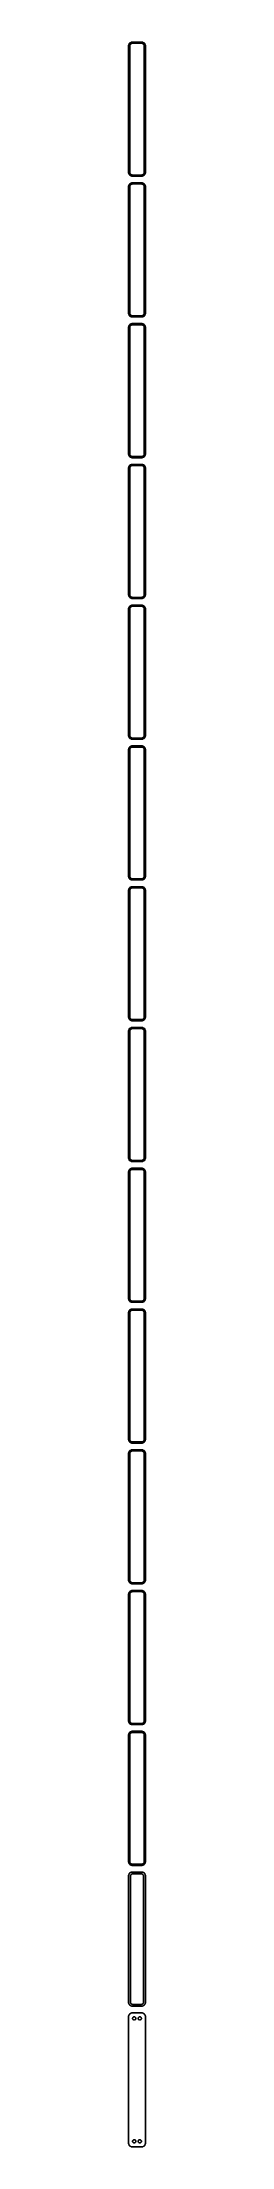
# Model space of a CAD drawing. Header units: metres. Extents: x -11 to 11, y 2745 to 5571.
import ezdxf

# ---------------------------------------------------------------- set-up
doc = ezdxf.new("R2010")
doc.units = ezdxf.units.M

msp = doc.modelspace()

# ---------------------------------------------------------------- linework, layer by layer
for p, q in [((-11.0929, 5567.24), (-11.2106, 5566.63)), ((-10.8989, 5567.84), (-11.0929, 5567.24)), ((-10.6315, 5568.41), (-10.8989, 5567.84)), ((-10.2951, 5568.94), (-10.6315, 5568.41)), ((-9.89484, 5569.42), (-10.2951, 5568.94)), ((-9.43712, 5569.85), (-9.89484, 5569.42)), ((-9.4691, 5566.97), (-9.25522, 5567.43)), ((-8.92912, 5570.22), (-9.43712, 5569.85)), ((-9.25522, 5567.43), (-8.98605, 5567.85)), ((-8.98605, 5567.85), (-8.66586, 5568.24)), ((-8.37889, 5570.52), (-8.92912, 5570.22)), ((-8.66586, 5568.24), (-8.29968, 5568.58)), ((-7.79507, 5570.76), (-8.37889, 5570.52)), ((-8.29968, 5568.58), (-7.8933, 5568.88)), ((-7.8933, 5568.88), (-7.45311, 5569.12)), ((-7.1869, 5570.91), (-7.79507, 5570.76)), ((-7.45311, 5569.12), (-6.98605, 5569.3)), ((-6.56395, 5570.99), (-7.1869, 5570.91)), ((-6.98605, 5569.3), (-6.49951, 5569.43)), ((6.56395, 5570.99), (-6.56395, 5570.99)), ((-6.49951, 5569.43), (-6.00116, 5569.49)), ((-6.00116, 5569.49), (6.00116, 5569.49)), ((6.00116, 5569.49), (6.49951, 5569.43)), ((6.49951, 5569.43), (6.98605, 5569.3)), ((7.1869, 5570.91), (6.56395, 5570.99)), ((6.98605, 5569.3), (7.45311, 5569.12)), ((7.79507, 5570.76), (7.1869, 5570.91)), ((7.45311, 5569.12), (7.8933, 5568.88)), ((8.37889, 5570.52), (7.79507, 5570.76)), ((7.8933, 5568.88), (8.29968, 5568.58)), ((8.29968, 5568.58), (8.66586, 5568.24)), ((8.92912, 5570.22), (8.37889, 5570.52)), ((8.66586, 5568.24), (8.98605, 5567.85)), ((9.43712, 5569.85), (8.92912, 5570.22)), ((8.98605, 5567.85), (9.25522, 5567.43)), ((9.25522, 5567.43), (9.4691, 5566.97)), ((9.89484, 5569.42), (9.43712, 5569.85)), ((10.2951, 5568.94), (9.89484, 5569.42)), ((10.6315, 5568.41), (10.2951, 5568.94)), ((10.8989, 5567.84), (10.6315, 5568.41)), ((11.0929, 5567.24), (10.8989, 5567.84)), ((11.2106, 5566.63), (11.0929, 5567.24)), ((-11.2106, 5566.63), (-11.25, 5566)), ((-11.25, 5566), (-11.25, 5396)), ((-9.75, 5565.5), (-9.71844, 5566)), ((-9.75, 5396.5), (-9.75, 5565.5)), ((-9.71844, 5566), (-9.62433, 5566.49)), ((-9.62433, 5566.49), (-9.4691, 5566.97)), ((9.4691, 5566.97), (9.62433, 5566.49)), ((9.62433, 5566.49), (9.71844, 5566)), ((9.71844, 5566), (9.75, 5565.5)), ((9.75, 5565.5), (9.75, 5396.5)), ((11.25, 5566), (11.2106, 5566.63)), ((11.25, 5396), (11.25, 5566)), ((-11.25, 5396), (-11.2106, 5395.37)), ((-11.2106, 5377.63), (-11.25, 5377)), ((-11.25, 5377), (-11.25, 5207)), ((-11.2106, 5395.37), (-11.0929, 5394.76)), ((-11.0929, 5378.24), (-11.2106, 5377.63)), ((-11.0929, 5394.76), (-10.8989, 5394.16)), ((-10.8989, 5378.84), (-11.0929, 5378.24)), ((-10.8989, 5394.16), (-10.6315, 5393.59)), ((-10.6315, 5379.41), (-10.8989, 5378.84)), ((-10.6315, 5393.59), (-10.2951, 5393.06)), ((-10.2951, 5379.94), (-10.6315, 5379.41)), ((-10.2951, 5393.06), (-9.89484, 5392.58)), ((-9.89484, 5380.42), (-10.2951, 5379.94)), ((-9.89484, 5392.58), (-9.43712, 5392.15)), ((-9.43712, 5380.85), (-9.89484, 5380.42)), ((-9.71844, 5396), (-9.75, 5396.5)), ((-9.75, 5376.5), (-9.71844, 5377)), ((-9.75, 5207.5), (-9.75, 5376.5)), ((-9.62433, 5395.51), (-9.71844, 5396)), ((-9.71844, 5377), (-9.62433, 5377.49)), ((-9.4691, 5395.03), (-9.62433, 5395.51)), ((-9.62433, 5377.49), (-9.4691, 5377.97)), ((-9.25522, 5394.57), (-9.4691, 5395.03)), ((-9.4691, 5377.97), (-9.25522, 5378.43)), ((-9.43712, 5392.15), (-8.92912, 5391.78)), ((-8.92912, 5381.22), (-9.43712, 5380.85)), ((-8.98605, 5394.15), (-9.25522, 5394.57)), ((-9.25522, 5378.43), (-8.98605, 5378.85)), ((-8.66586, 5393.76), (-8.98605, 5394.15)), ((-8.98605, 5378.85), (-8.66586, 5379.24)), ((-8.92912, 5391.78), (-8.37889, 5391.48)), ((-8.37889, 5381.52), (-8.92912, 5381.22)), ((-8.29968, 5393.42), (-8.66586, 5393.76)), ((-8.66586, 5379.24), (-8.29968, 5379.58)), ((-8.37889, 5391.48), (-7.79507, 5391.24)), ((-7.79507, 5381.76), (-8.37889, 5381.52)), ((-7.8933, 5393.12), (-8.29968, 5393.42)), ((-8.29968, 5379.58), (-7.8933, 5379.88)), ((-7.45311, 5392.88), (-7.8933, 5393.12)), ((-7.8933, 5379.88), (-7.45311, 5380.12)), ((-7.79507, 5391.24), (-7.1869, 5391.09)), ((-7.1869, 5381.91), (-7.79507, 5381.76)), ((-6.98605, 5392.7), (-7.45311, 5392.88)), ((-7.45311, 5380.12), (-6.98605, 5380.3)), ((-7.1869, 5391.09), (-6.56395, 5391.01)), ((-6.56395, 5381.99), (-7.1869, 5381.91)), ((-6.49951, 5392.57), (-6.98605, 5392.7)), ((-6.98605, 5380.3), (-6.49951, 5380.43)), ((-6.56395, 5391.01), (6.56395, 5391.01)), ((6.56395, 5381.99), (-6.56395, 5381.99)), ((-6.00116, 5392.51), (-6.49951, 5392.57)), ((-6.49951, 5380.43), (-6.00116, 5380.49)), ((6.00116, 5392.51), (-6.00116, 5392.51)), ((-6.00116, 5380.49), (6.00116, 5380.49)), ((6.49951, 5392.57), (6.00116, 5392.51)), ((6.00116, 5380.49), (6.49951, 5380.43)), ((6.98605, 5392.7), (6.49951, 5392.57)), ((6.49951, 5380.43), (6.98605, 5380.3)), ((6.56395, 5391.01), (7.1869, 5391.09)), ((7.1869, 5381.91), (6.56395, 5381.99)), ((7.45311, 5392.88), (6.98605, 5392.7)), ((6.98605, 5380.3), (7.45311, 5380.12)), ((7.1869, 5391.09), (7.79507, 5391.24)), ((7.79507, 5381.76), (7.1869, 5381.91)), ((7.8933, 5393.12), (7.45311, 5392.88)), ((7.45311, 5380.12), (7.8933, 5379.88)), ((7.79507, 5391.24), (8.37889, 5391.48)), ((8.37889, 5381.52), (7.79507, 5381.76)), ((8.29968, 5393.42), (7.8933, 5393.12)), ((7.8933, 5379.88), (8.29968, 5379.58)), ((8.66586, 5393.76), (8.29968, 5393.42)), ((8.29968, 5379.58), (8.66586, 5379.24)), ((8.37889, 5391.48), (8.92912, 5391.78)), ((8.92912, 5381.22), (8.37889, 5381.52)), ((8.98605, 5394.15), (8.66586, 5393.76)), ((8.66586, 5379.24), (8.98605, 5378.85)), ((8.92912, 5391.78), (9.43712, 5392.15)), ((9.43712, 5380.85), (8.92912, 5381.22)), ((9.25522, 5394.57), (8.98605, 5394.15)), ((8.98605, 5378.85), (9.25522, 5378.43)), ((9.4691, 5395.03), (9.25522, 5394.57)), ((9.25522, 5378.43), (9.4691, 5377.97)), ((9.43712, 5392.15), (9.89484, 5392.58)), ((9.89484, 5380.42), (9.43712, 5380.85)), ((9.62433, 5395.51), (9.4691, 5395.03)), ((9.4691, 5377.97), (9.62433, 5377.49)), ((9.71844, 5396), (9.62433, 5395.51)), ((9.62433, 5377.49), (9.71844, 5377)), ((9.75, 5396.5), (9.71844, 5396)), ((9.71844, 5377), (9.75, 5376.5)), ((9.75, 5376.5), (9.75, 5207.5)), ((9.89484, 5392.58), (10.2951, 5393.06)), ((10.2951, 5379.94), (9.89484, 5380.42)), ((10.2951, 5393.06), (10.6315, 5393.59)), ((10.6315, 5379.41), (10.2951, 5379.94)), ((10.6315, 5393.59), (10.8989, 5394.16)), ((10.8989, 5378.84), (10.6315, 5379.41)), ((10.8989, 5394.16), (11.0929, 5394.76)), ((11.0929, 5378.24), (10.8989, 5378.84)), ((11.0929, 5394.76), (11.2106, 5395.37)), ((11.2106, 5377.63), (11.0929, 5378.24)), ((11.2106, 5395.37), (11.25, 5396)), ((11.25, 5377), (11.2106, 5377.63)), ((11.25, 5207), (11.25, 5377)), ((-11.25, 5207), (-11.2106, 5206.37)), ((-11.2106, 5206.37), (-11.0929, 5205.76)), ((-11.0929, 5205.76), (-10.8989, 5205.16)), ((-10.8989, 5205.16), (-10.6315, 5204.59)), ((-10.6315, 5204.59), (-10.2951, 5204.06)), ((-10.2951, 5204.06), (-9.89484, 5203.58)), ((-9.89484, 5203.58), (-9.43712, 5203.15)), ((-9.71844, 5207), (-9.75, 5207.5)), ((-9.62433, 5206.51), (-9.71844, 5207)), ((-9.4691, 5206.03), (-9.62433, 5206.51)), ((-9.25522, 5205.57), (-9.4691, 5206.03)), ((-9.43712, 5203.15), (-8.92912, 5202.78)), ((-8.98605, 5205.15), (-9.25522, 5205.57)), ((-8.66586, 5204.76), (-8.98605, 5205.15)), ((-8.92912, 5202.78), (-8.37889, 5202.48)), ((-8.29968, 5204.42), (-8.66586, 5204.76)), ((-8.37889, 5202.48), (-7.79507, 5202.24)), ((-7.8933, 5204.12), (-8.29968, 5204.42)), ((-7.45311, 5203.88), (-7.8933, 5204.12)), ((-7.79507, 5202.24), (-7.1869, 5202.09)), ((-6.98605, 5203.7), (-7.45311, 5203.88)), ((-7.1869, 5202.09), (-6.56395, 5202.01)), ((-6.49951, 5203.57), (-6.98605, 5203.7)), ((-6.56395, 5202.01), (6.56395, 5202.01)), ((-6.00116, 5203.51), (-6.49951, 5203.57)), ((6.00116, 5203.51), (-6.00116, 5203.51)), ((6.49951, 5203.57), (6.00116, 5203.51)), ((6.98605, 5203.7), (6.49951, 5203.57)), ((6.56395, 5202.01), (7.1869, 5202.09)), ((7.45311, 5203.88), (6.98605, 5203.7)), ((7.1869, 5202.09), (7.79507, 5202.24)), ((7.8933, 5204.12), (7.45311, 5203.88)), ((7.79507, 5202.24), (8.37889, 5202.48)), ((8.29968, 5204.42), (7.8933, 5204.12)), ((8.66586, 5204.76), (8.29968, 5204.42)), ((8.37889, 5202.48), (8.92912, 5202.78)), ((8.98605, 5205.15), (8.66586, 5204.76)), ((8.92912, 5202.78), (9.43712, 5203.15)), ((9.25522, 5205.57), (8.98605, 5205.15)), ((9.4691, 5206.03), (9.25522, 5205.57)), ((9.43712, 5203.15), (9.89484, 5203.58)), ((9.62433, 5206.51), (9.4691, 5206.03)), ((9.71844, 5207), (9.62433, 5206.51)), ((9.75, 5207.5), (9.71844, 5207)), ((9.89484, 5203.58), (10.2951, 5204.06)), ((10.2951, 5204.06), (10.6315, 5204.59)), ((10.6315, 5204.59), (10.8989, 5205.16)), ((10.8989, 5205.16), (11.0929, 5205.76)), ((11.0929, 5205.76), (11.2106, 5206.37)), ((11.2106, 5206.37), (11.25, 5207)), ((-11.2106, 5188.63), (-11.25, 5188)), ((-11.25, 5188), (-11.25, 5018)), ((-11.0929, 5189.24), (-11.2106, 5188.63)), ((-10.8989, 5189.84), (-11.0929, 5189.24)), ((-10.6315, 5190.41), (-10.8989, 5189.84)), ((-10.2951, 5190.94), (-10.6315, 5190.41)), ((-9.89484, 5191.42), (-10.2951, 5190.94)), ((-9.43712, 5191.85), (-9.89484, 5191.42)), ((-9.75, 5187.5), (-9.71844, 5188)), ((-9.75, 5018.5), (-9.75, 5187.5)), ((-9.71844, 5188), (-9.62433, 5188.49)), ((-9.62433, 5188.49), (-9.4691, 5188.97)), ((-9.4691, 5188.97), (-9.25522, 5189.43)), ((-8.92912, 5192.22), (-9.43712, 5191.85)), ((-9.25522, 5189.43), (-8.98605, 5189.85)), ((-8.98605, 5189.85), (-8.66586, 5190.24)), ((-8.37889, 5192.52), (-8.92912, 5192.22)), ((-8.66586, 5190.24), (-8.29968, 5190.58)), ((-7.79507, 5192.76), (-8.37889, 5192.52)), ((-8.29968, 5190.58), (-7.8933, 5190.88)), ((-7.8933, 5190.88), (-7.45311, 5191.12)), ((-7.1869, 5192.91), (-7.79507, 5192.76)), ((-7.45311, 5191.12), (-6.98605, 5191.3)), ((-6.56395, 5192.99), (-7.1869, 5192.91)), ((-6.98605, 5191.3), (-6.49951, 5191.43)), ((6.56395, 5192.99), (-6.56395, 5192.99)), ((-6.49951, 5191.43), (-6.00116, 5191.49)), ((-6.00116, 5191.49), (6.00116, 5191.49)), ((6.00116, 5191.49), (6.49951, 5191.43)), ((6.49951, 5191.43), (6.98605, 5191.3)), ((7.1869, 5192.91), (6.56395, 5192.99)), ((6.98605, 5191.3), (7.45311, 5191.12)), ((7.79507, 5192.76), (7.1869, 5192.91)), ((7.45311, 5191.12), (7.8933, 5190.88)), ((8.37889, 5192.52), (7.79507, 5192.76)), ((7.8933, 5190.88), (8.29968, 5190.58)), ((8.29968, 5190.58), (8.66586, 5190.24)), ((8.92912, 5192.22), (8.37889, 5192.52)), ((8.66586, 5190.24), (8.98605, 5189.85)), ((9.43712, 5191.85), (8.92912, 5192.22)), ((8.98605, 5189.85), (9.25522, 5189.43)), ((9.25522, 5189.43), (9.4691, 5188.97)), ((9.89484, 5191.42), (9.43712, 5191.85)), ((9.4691, 5188.97), (9.62433, 5188.49)), ((9.62433, 5188.49), (9.71844, 5188)), ((9.71844, 5188), (9.75, 5187.5)), ((9.75, 5187.5), (9.75, 5018.5)), ((10.2951, 5190.94), (9.89484, 5191.42)), ((10.6315, 5190.41), (10.2951, 5190.94)), ((10.8989, 5189.84), (10.6315, 5190.41)), ((11.0929, 5189.24), (10.8989, 5189.84)), ((11.2106, 5188.63), (11.0929, 5189.24)), ((11.25, 5188), (11.2106, 5188.63)), ((11.25, 5018), (11.25, 5188)), ((-11.25, 5018), (-11.2106, 5017.37)), ((-11.2106, 5017.37), (-11.0929, 5016.76)), ((-11.0929, 5016.76), (-10.8989, 5016.16)), ((-10.8989, 5016.16), (-10.6315, 5015.59)), ((-10.6315, 5015.59), (-10.2951, 5015.06)), ((-10.2951, 5015.06), (-9.89484, 5014.58)), ((-9.89484, 5002.42), (-10.2951, 5001.94)), ((-9.89484, 5014.58), (-9.43712, 5014.15)), ((-9.43712, 5002.85), (-9.89484, 5002.42)), ((-9.71844, 5018), (-9.75, 5018.5)), ((-9.62433, 5017.51), (-9.71844, 5018)), ((-9.4691, 5017.03), (-9.62433, 5017.51)), ((-9.25522, 5016.57), (-9.4691, 5017.03)), ((-9.43712, 5014.15), (-8.92912, 5013.78)), ((-8.92912, 5003.22), (-9.43712, 5002.85)), ((-8.98605, 5016.15), (-9.25522, 5016.57)), ((-8.66586, 5015.76), (-8.98605, 5016.15)), ((-8.92912, 5013.78), (-8.37889, 5013.48)), ((-8.37889, 5003.52), (-8.92912, 5003.22)), ((-8.29968, 5015.42), (-8.66586, 5015.76)), ((-8.37889, 5013.48), (-7.79507, 5013.24)), ((-7.79507, 5003.76), (-8.37889, 5003.52)), ((-7.8933, 5015.12), (-8.29968, 5015.42)), ((-7.45311, 5014.88), (-7.8933, 5015.12)), ((-7.8933, 5001.88), (-7.45311, 5002.12)), ((-7.79507, 5013.24), (-7.1869, 5013.09)), ((-7.1869, 5003.91), (-7.79507, 5003.76)), ((-6.98605, 5014.7), (-7.45311, 5014.88)), ((-7.45311, 5002.12), (-6.98605, 5002.3)), ((-7.1869, 5013.09), (-6.56395, 5013.01)), ((-6.56395, 5003.99), (-7.1869, 5003.91)), ((-6.49951, 5014.57), (-6.98605, 5014.7)), ((-6.98605, 5002.3), (-6.49951, 5002.43)), ((-6.56395, 5013.01), (6.56395, 5013.01)), ((6.56395, 5003.99), (-6.56395, 5003.99)), ((-6.00116, 5014.51), (-6.49951, 5014.57)), ((-6.49951, 5002.43), (-6.00116, 5002.49)), ((6.00116, 5014.51), (-6.00116, 5014.51)), ((-6.00116, 5002.49), (6.00116, 5002.49)), ((6.49951, 5014.57), (6.00116, 5014.51)), ((6.00116, 5002.49), (6.49951, 5002.43)), ((6.98605, 5014.7), (6.49951, 5014.57)), ((6.49951, 5002.43), (6.98605, 5002.3)), ((6.56395, 5013.01), (7.1869, 5013.09)), ((7.1869, 5003.91), (6.56395, 5003.99)), ((7.45311, 5014.88), (6.98605, 5014.7)), ((6.98605, 5002.3), (7.45311, 5002.12)), ((7.1869, 5013.09), (7.79507, 5013.24)), ((7.79507, 5003.76), (7.1869, 5003.91)), ((7.8933, 5015.12), (7.45311, 5014.88)), ((7.45311, 5002.12), (7.8933, 5001.88)), ((7.79507, 5013.24), (8.37889, 5013.48)), ((8.37889, 5003.52), (7.79507, 5003.76)), ((8.29968, 5015.42), (7.8933, 5015.12)), ((8.66586, 5015.76), (8.29968, 5015.42)), ((8.37889, 5013.48), (8.92912, 5013.78)), ((8.92912, 5003.22), (8.37889, 5003.52)), ((8.98605, 5016.15), (8.66586, 5015.76)), ((8.92912, 5013.78), (9.43712, 5014.15)), ((9.43712, 5002.85), (8.92912, 5003.22)), ((9.25522, 5016.57), (8.98605, 5016.15)), ((9.4691, 5017.03), (9.25522, 5016.57)), ((9.43712, 5014.15), (9.89484, 5014.58)), ((9.89484, 5002.42), (9.43712, 5002.85)), ((9.62433, 5017.51), (9.4691, 5017.03)), ((9.71844, 5018), (9.62433, 5017.51)), ((9.75, 5018.5), (9.71844, 5018)), ((9.89484, 5014.58), (10.2951, 5015.06)), ((10.2951, 5001.94), (9.89484, 5002.42)), ((10.2951, 5015.06), (10.6315, 5015.59)), ((10.6315, 5015.59), (10.8989, 5016.16)), ((10.8989, 5016.16), (11.0929, 5016.76)), ((11.0929, 5016.76), (11.2106, 5017.37)), ((11.2106, 5017.37), (11.25, 5018)), ((-11.2106, 4999.63), (-11.25, 4999)), ((-11.25, 4999), (-11.25, 4829)), ((-11.0929, 5000.24), (-11.2106, 4999.63)), ((-10.8989, 5000.84), (-11.0929, 5000.24)), ((-10.6315, 5001.41), (-10.8989, 5000.84)), ((-10.2951, 5001.94), (-10.6315, 5001.41)), ((-9.75, 4998.5), (-9.71844, 4999)), ((-9.75, 4829.5), (-9.75, 4998.5)), ((-9.71844, 4999), (-9.62433, 4999.49)), ((-9.62433, 4999.49), (-9.4691, 4999.97)), ((-9.4691, 4999.97), (-9.25522, 5000.43)), ((-9.25522, 5000.43), (-8.98605, 5000.85)), ((-8.98605, 5000.85), (-8.66586, 5001.24)), ((-8.66586, 5001.24), (-8.29968, 5001.58)), ((-8.29968, 5001.58), (-7.8933, 5001.88)), ((7.8933, 5001.88), (8.29968, 5001.58)), ((8.29968, 5001.58), (8.66586, 5001.24)), ((8.66586, 5001.24), (8.98605, 5000.85)), ((8.98605, 5000.85), (9.25522, 5000.43)), ((9.25522, 5000.43), (9.4691, 4999.97)), ((9.4691, 4999.97), (9.62433, 4999.49)), ((9.62433, 4999.49), (9.71844, 4999)), ((9.71844, 4999), (9.75, 4998.5)), ((9.75, 4998.5), (9.75, 4829.5)), ((10.6315, 5001.41), (10.2951, 5001.94)), ((10.8989, 5000.84), (10.6315, 5001.41)), ((11.0929, 5000.24), (10.8989, 5000.84)), ((11.2106, 4999.63), (11.0929, 5000.24)), ((11.25, 4999), (11.2106, 4999.63)), ((11.25, 4829), (11.25, 4999)), ((-11.25, 4829), (-11.2106, 4828.37)), ((-11.2106, 4810.63), (-11.25, 4810)), ((-11.25, 4810), (-11.25, 4640)), ((-11.2106, 4828.37), (-11.0929, 4827.76)), ((-11.0929, 4811.24), (-11.2106, 4810.63)), ((-11.0929, 4827.76), (-10.8989, 4827.16)), ((-10.8989, 4811.84), (-11.0929, 4811.24)), ((-10.8989, 4827.16), (-10.6315, 4826.59)), ((-10.6315, 4812.41), (-10.8989, 4811.84)), ((-10.6315, 4826.59), (-10.2951, 4826.06)), ((-10.2951, 4812.94), (-10.6315, 4812.41)), ((-10.2951, 4826.06), (-9.89484, 4825.58)), ((-9.89484, 4813.42), (-10.2951, 4812.94)), ((-9.89484, 4825.58), (-9.43712, 4825.15)), ((-9.43712, 4813.85), (-9.89484, 4813.42)), ((-9.71844, 4829), (-9.75, 4829.5)), ((-9.75, 4809.5), (-9.71844, 4810)), ((-9.75, 4640.5), (-9.75, 4809.5)), ((-9.62433, 4828.51), (-9.71844, 4829)), ((-9.71844, 4810), (-9.62433, 4810.49)), ((-9.4691, 4828.03), (-9.62433, 4828.51)), ((-9.62433, 4810.49), (-9.4691, 4810.97)), ((-9.25522, 4827.57), (-9.4691, 4828.03)), ((-9.4691, 4810.97), (-9.25522, 4811.43)), ((-9.43712, 4825.15), (-8.92912, 4824.78)), ((-8.92912, 4814.22), (-9.43712, 4813.85)), ((-8.98605, 4827.15), (-9.25522, 4827.57)), ((-9.25522, 4811.43), (-8.98605, 4811.85)), ((-8.66586, 4826.76), (-8.98605, 4827.15)), ((-8.98605, 4811.85), (-8.66586, 4812.24)), ((-8.92912, 4824.78), (-8.37889, 4824.48)), ((-8.37889, 4814.52), (-8.92912, 4814.22)), ((-8.29968, 4826.42), (-8.66586, 4826.76)), ((-8.66586, 4812.24), (-8.29968, 4812.58)), ((-8.37889, 4824.48), (-7.79507, 4824.24)), ((-7.79507, 4814.76), (-8.37889, 4814.52)), ((-7.8933, 4826.12), (-8.29968, 4826.42)), ((-8.29968, 4812.58), (-7.8933, 4812.88)), ((-7.45311, 4825.88), (-7.8933, 4826.12)), ((-7.8933, 4812.88), (-7.45311, 4813.12)), ((-7.79507, 4824.24), (-7.1869, 4824.09)), ((-7.1869, 4814.91), (-7.79507, 4814.76)), ((-6.98605, 4825.7), (-7.45311, 4825.88)), ((-7.45311, 4813.12), (-6.98605, 4813.3)), ((-7.1869, 4824.09), (-6.56395, 4824.01)), ((-6.56395, 4814.99), (-7.1869, 4814.91)), ((-6.49951, 4825.57), (-6.98605, 4825.7)), ((-6.98605, 4813.3), (-6.49951, 4813.43)), ((-6.56395, 4824.01), (6.56395, 4824.01)), ((6.56395, 4814.99), (-6.56395, 4814.99)), ((-6.00116, 4825.51), (-6.49951, 4825.57)), ((-6.49951, 4813.43), (-6.00116, 4813.49)), ((6.00116, 4825.51), (-6.00116, 4825.51)), ((-6.00116, 4813.49), (6.00116, 4813.49)), ((6.49951, 4825.57), (6.00116, 4825.51)), ((6.00116, 4813.49), (6.49951, 4813.43)), ((6.98605, 4825.7), (6.49951, 4825.57)), ((6.49951, 4813.43), (6.98605, 4813.3)), ((6.56395, 4824.01), (7.1869, 4824.09)), ((7.1869, 4814.91), (6.56395, 4814.99)), ((7.45311, 4825.88), (6.98605, 4825.7)), ((6.98605, 4813.3), (7.45311, 4813.12)), ((7.1869, 4824.09), (7.79507, 4824.24)), ((7.79507, 4814.76), (7.1869, 4814.91)), ((7.8933, 4826.12), (7.45311, 4825.88)), ((7.45311, 4813.12), (7.8933, 4812.88)), ((7.79507, 4824.24), (8.37889, 4824.48)), ((8.37889, 4814.52), (7.79507, 4814.76)), ((8.29968, 4826.42), (7.8933, 4826.12)), ((7.8933, 4812.88), (8.29968, 4812.58)), ((8.66586, 4826.76), (8.29968, 4826.42)), ((8.29968, 4812.58), (8.66586, 4812.24)), ((8.37889, 4824.48), (8.92912, 4824.78)), ((8.92912, 4814.22), (8.37889, 4814.52)), ((8.98605, 4827.15), (8.66586, 4826.76)), ((8.66586, 4812.24), (8.98605, 4811.85)), ((8.92912, 4824.78), (9.43712, 4825.15)), ((9.43712, 4813.85), (8.92912, 4814.22)), ((9.25522, 4827.57), (8.98605, 4827.15)), ((8.98605, 4811.85), (9.25522, 4811.43)), ((9.4691, 4828.03), (9.25522, 4827.57)), ((9.25522, 4811.43), (9.4691, 4810.97)), ((9.43712, 4825.15), (9.89484, 4825.58)), ((9.89484, 4813.42), (9.43712, 4813.85)), ((9.62433, 4828.51), (9.4691, 4828.03)), ((9.4691, 4810.97), (9.62433, 4810.49)), ((9.71844, 4829), (9.62433, 4828.51)), ((9.62433, 4810.49), (9.71844, 4810)), ((9.75, 4829.5), (9.71844, 4829)), ((9.71844, 4810), (9.75, 4809.5)), ((9.75, 4809.5), (9.75, 4640.5)), ((9.89484, 4825.58), (10.2951, 4826.06)), ((10.2951, 4812.94), (9.89484, 4813.42)), ((10.2951, 4826.06), (10.6315, 4826.59)), ((10.6315, 4812.41), (10.2951, 4812.94)), ((10.6315, 4826.59), (10.8989, 4827.16)), ((10.8989, 4811.84), (10.6315, 4812.41)), ((10.8989, 4827.16), (11.0929, 4827.76)), ((11.0929, 4811.24), (10.8989, 4811.84)), ((11.0929, 4827.76), (11.2106, 4828.37)), ((11.2106, 4810.63), (11.0929, 4811.24)), ((11.2106, 4828.37), (11.25, 4829)), ((11.25, 4810), (11.2106, 4810.63)), ((11.25, 4640), (11.25, 4810)), ((-11.25, 4640), (-11.2106, 4639.37)), ((-11.2106, 4639.37), (-11.0929, 4638.76)), ((-11.0929, 4638.76), (-10.8989, 4638.16)), ((-10.8989, 4638.16), (-10.6315, 4637.59)), ((-10.6315, 4637.59), (-10.2951, 4637.06)), ((-10.2951, 4637.06), (-9.89484, 4636.58)), ((-9.89484, 4636.58), (-9.43712, 4636.15)), ((-9.71844, 4640), (-9.75, 4640.5)), ((-9.62433, 4639.51), (-9.71844, 4640)), ((-9.4691, 4639.03), (-9.62433, 4639.51)), ((-9.25522, 4638.57), (-9.4691, 4639.03)), ((-9.43712, 4636.15), (-8.92912, 4635.78)), ((-8.98605, 4638.15), (-9.25522, 4638.57)), ((-8.66586, 4637.76), (-8.98605, 4638.15)), ((-8.92912, 4635.78), (-8.37889, 4635.48)), ((-8.29968, 4637.42), (-8.66586, 4637.76)), ((-8.37889, 4635.48), (-7.79507, 4635.24)), ((-7.8933, 4637.12), (-8.29968, 4637.42)), ((-7.45311, 4636.88), (-7.8933, 4637.12)), ((-7.79507, 4635.24), (-7.1869, 4635.09)), ((-6.98605, 4636.7), (-7.45311, 4636.88)), ((-7.1869, 4635.09), (-6.56395, 4635.01)), ((-6.49951, 4636.57), (-6.98605, 4636.7)), ((-6.56395, 4635.01), (6.56395, 4635.01)), ((-6.00116, 4636.51), (-6.49951, 4636.57)), ((6.00116, 4636.51), (-6.00116, 4636.51)), ((6.49951, 4636.57), (6.00116, 4636.51)), ((6.98605, 4636.7), (6.49951, 4636.57)), ((6.56395, 4635.01), (7.1869, 4635.09)), ((7.45311, 4636.88), (6.98605, 4636.7)), ((7.1869, 4635.09), (7.79507, 4635.24)), ((7.8933, 4637.12), (7.45311, 4636.88)), ((7.79507, 4635.24), (8.37889, 4635.48)), ((8.29968, 4637.42), (7.8933, 4637.12)), ((8.66586, 4637.76), (8.29968, 4637.42)), ((8.37889, 4635.48), (8.92912, 4635.78)), ((8.98605, 4638.15), (8.66586, 4637.76)), ((8.92912, 4635.78), (9.43712, 4636.15)), ((9.25522, 4638.57), (8.98605, 4638.15)), ((9.4691, 4639.03), (9.25522, 4638.57)), ((9.43712, 4636.15), (9.89484, 4636.58)), ((9.62433, 4639.51), (9.4691, 4639.03)), ((9.71844, 4640), (9.62433, 4639.51)), ((9.75, 4640.5), (9.71844, 4640)), ((9.89484, 4636.58), (10.2951, 4637.06)), ((10.2951, 4637.06), (10.6315, 4637.59)), ((10.6315, 4637.59), (10.8989, 4638.16)), ((10.8989, 4638.16), (11.0929, 4638.76)), ((11.0929, 4638.76), (11.2106, 4639.37)), ((11.2106, 4639.37), (11.25, 4640)), ((-11.2106, 4621.63), (-11.25, 4621)), ((-11.25, 4621), (-11.25, 4451)), ((-11.0929, 4622.24), (-11.2106, 4621.63)), ((-10.8989, 4622.84), (-11.0929, 4622.24)), ((-10.6315, 4623.41), (-10.8989, 4622.84)), ((-10.2951, 4623.94), (-10.6315, 4623.41)), ((-9.89484, 4624.42), (-10.2951, 4623.94)), ((-9.43712, 4624.85), (-9.89484, 4624.42)), ((-9.75, 4620.5), (-9.71844, 4621)), ((-9.75, 4451.5), (-9.75, 4620.5)), ((-9.71844, 4621), (-9.62433, 4621.49)), ((-9.62433, 4621.49), (-9.4691, 4621.97)), ((-9.4691, 4621.97), (-9.25522, 4622.43)), ((-8.92912, 4625.22), (-9.43712, 4624.85)), ((-9.25522, 4622.43), (-8.98605, 4622.85)), ((-8.98605, 4622.85), (-8.66586, 4623.24)), ((-8.37889, 4625.52), (-8.92912, 4625.22)), ((-8.66586, 4623.24), (-8.29968, 4623.58)), ((-7.79507, 4625.76), (-8.37889, 4625.52)), ((-8.29968, 4623.58), (-7.8933, 4623.88)), ((-7.8933, 4623.88), (-7.45311, 4624.12)), ((-7.1869, 4625.91), (-7.79507, 4625.76)), ((-7.45311, 4624.12), (-6.98605, 4624.3)), ((-6.56395, 4625.99), (-7.1869, 4625.91)), ((-6.98605, 4624.3), (-6.49951, 4624.43)), ((6.56395, 4625.99), (-6.56395, 4625.99)), ((-6.49951, 4624.43), (-6.00116, 4624.49)), ((-6.00116, 4624.49), (6.00116, 4624.49)), ((6.00116, 4624.49), (6.49951, 4624.43)), ((6.49951, 4624.43), (6.98605, 4624.3)), ((7.1869, 4625.91), (6.56395, 4625.99)), ((6.98605, 4624.3), (7.45311, 4624.12)), ((7.79507, 4625.76), (7.1869, 4625.91)), ((7.45311, 4624.12), (7.8933, 4623.88)), ((8.37889, 4625.52), (7.79507, 4625.76)), ((7.8933, 4623.88), (8.29968, 4623.58)), ((8.29968, 4623.58), (8.66586, 4623.24)), ((8.92912, 4625.22), (8.37889, 4625.52)), ((8.66586, 4623.24), (8.98605, 4622.85)), ((9.43712, 4624.85), (8.92912, 4625.22)), ((8.98605, 4622.85), (9.25522, 4622.43)), ((9.25522, 4622.43), (9.4691, 4621.97)), ((9.89484, 4624.42), (9.43712, 4624.85)), ((9.4691, 4621.97), (9.62433, 4621.49)), ((9.62433, 4621.49), (9.71844, 4621)), ((9.71844, 4621), (9.75, 4620.5)), ((9.75, 4620.5), (9.75, 4451.5)), ((10.2951, 4623.94), (9.89484, 4624.42)), ((10.6315, 4623.41), (10.2951, 4623.94)), ((10.8989, 4622.84), (10.6315, 4623.41)), ((11.0929, 4622.24), (10.8989, 4622.84)), ((11.2106, 4621.63), (11.0929, 4622.24)), ((11.25, 4621), (11.2106, 4621.63)), ((11.25, 4451), (11.25, 4621)), ((-11.25, 4451), (-11.2106, 4450.37)), ((-11.2106, 4450.37), (-11.0929, 4449.76)), ((-11.0929, 4449.76), (-10.8989, 4449.16)), ((-10.8989, 4449.16), (-10.6315, 4448.59)), ((-10.6315, 4448.59), (-10.2951, 4448.06)), ((-10.2951, 4448.06), (-9.89484, 4447.58)), ((-9.89484, 4447.58), (-9.43712, 4447.15)), ((-9.71844, 4451), (-9.75, 4451.5)), ((-9.62433, 4450.51), (-9.71844, 4451)), ((-9.4691, 4450.03), (-9.62433, 4450.51)), ((-9.25522, 4449.57), (-9.4691, 4450.03)), ((-9.43712, 4447.15), (-8.92912, 4446.78)), ((-8.98605, 4449.15), (-9.25522, 4449.57)), ((-8.66586, 4448.76), (-8.98605, 4449.15)), ((-8.92912, 4446.78), (-8.37889, 4446.48)), ((-8.29968, 4448.42), (-8.66586, 4448.76)), ((-8.37889, 4446.48), (-7.79507, 4446.24)), ((-7.8933, 4448.12), (-8.29968, 4448.42)), ((-7.45311, 4447.88), (-7.8933, 4448.12)), ((-7.79507, 4446.24), (-7.1869, 4446.09)), ((-7.1869, 4436.91), (-7.79507, 4436.76)), ((-6.98605, 4447.7), (-7.45311, 4447.88)), ((-7.1869, 4446.09), (-6.56395, 4446.01)), ((-6.56395, 4436.99), (-7.1869, 4436.91)), ((-6.49951, 4447.57), (-6.98605, 4447.7)), ((-6.56395, 4446.01), (6.56395, 4446.01)), ((6.56395, 4436.99), (-6.56395, 4436.99)), ((-6.00116, 4447.51), (-6.49951, 4447.57)), ((6.00116, 4447.51), (-6.00116, 4447.51)), ((6.49951, 4447.57), (6.00116, 4447.51)), ((6.98605, 4447.7), (6.49951, 4447.57)), ((6.56395, 4446.01), (7.1869, 4446.09)), ((7.1869, 4436.91), (6.56395, 4436.99)), ((7.45311, 4447.88), (6.98605, 4447.7)), ((7.1869, 4446.09), (7.79507, 4446.24)), ((7.79507, 4436.76), (7.1869, 4436.91)), ((7.8933, 4448.12), (7.45311, 4447.88)), ((7.79507, 4446.24), (8.37889, 4446.48)), ((8.29968, 4448.42), (7.8933, 4448.12)), ((8.66586, 4448.76), (8.29968, 4448.42)), ((8.37889, 4446.48), (8.92912, 4446.78)), ((8.98605, 4449.15), (8.66586, 4448.76)), ((8.92912, 4446.78), (9.43712, 4447.15)), ((9.25522, 4449.57), (8.98605, 4449.15)), ((9.4691, 4450.03), (9.25522, 4449.57)), ((9.43712, 4447.15), (9.89484, 4447.58)), ((9.62433, 4450.51), (9.4691, 4450.03)), ((9.71844, 4451), (9.62433, 4450.51)), ((9.75, 4451.5), (9.71844, 4451)), ((9.89484, 4447.58), (10.2951, 4448.06)), ((10.2951, 4448.06), (10.6315, 4448.59)), ((10.6315, 4448.59), (10.8989, 4449.16)), ((10.8989, 4449.16), (11.0929, 4449.76)), ((11.0929, 4449.76), (11.2106, 4450.37)), ((11.2106, 4450.37), (11.25, 4451)), ((-11.2106, 4432.63), (-11.25, 4432)), ((-11.25, 4432), (-11.25, 4262)), ((-11.0929, 4433.24), (-11.2106, 4432.63)), ((-10.8989, 4433.84), (-11.0929, 4433.24)), ((-10.6315, 4434.41), (-10.8989, 4433.84)), ((-10.2951, 4434.94), (-10.6315, 4434.41)), ((-9.89484, 4435.42), (-10.2951, 4434.94)), ((-9.43712, 4435.85), (-9.89484, 4435.42)), ((-9.75, 4431.5), (-9.71844, 4432)), ((-9.75, 4262.5), (-9.75, 4431.5)), ((-9.71844, 4432), (-9.62433, 4432.49)), ((-9.62433, 4432.49), (-9.4691, 4432.97)), ((-9.4691, 4432.97), (-9.25522, 4433.43)), ((-8.92912, 4436.22), (-9.43712, 4435.85)), ((-9.25522, 4433.43), (-8.98605, 4433.85)), ((-8.98605, 4433.85), (-8.66586, 4434.24)), ((-8.37889, 4436.52), (-8.92912, 4436.22)), ((-8.66586, 4434.24), (-8.29968, 4434.58)), ((-7.79507, 4436.76), (-8.37889, 4436.52)), ((-8.29968, 4434.58), (-7.8933, 4434.88)), ((-7.8933, 4434.88), (-7.45311, 4435.12)), ((-7.45311, 4435.12), (-6.98605, 4435.3)), ((-6.98605, 4435.3), (-6.49951, 4435.43)), ((-6.49951, 4435.43), (-6.00116, 4435.49)), ((-6.00116, 4435.49), (6.00116, 4435.49)), ((6.00116, 4435.49), (6.49951, 4435.43)), ((6.49951, 4435.43), (6.98605, 4435.3)), ((6.98605, 4435.3), (7.45311, 4435.12)), ((7.45311, 4435.12), (7.8933, 4434.88)), ((8.37889, 4436.52), (7.79507, 4436.76)), ((7.8933, 4434.88), (8.29968, 4434.58)), ((8.29968, 4434.58), (8.66586, 4434.24)), ((8.92912, 4436.22), (8.37889, 4436.52)), ((8.66586, 4434.24), (8.98605, 4433.85)), ((9.43712, 4435.85), (8.92912, 4436.22)), ((8.98605, 4433.85), (9.25522, 4433.43)), ((9.25522, 4433.43), (9.4691, 4432.97)), ((9.89484, 4435.42), (9.43712, 4435.85)), ((9.4691, 4432.97), (9.62433, 4432.49)), ((9.62433, 4432.49), (9.71844, 4432)), ((9.71844, 4432), (9.75, 4431.5)), ((9.75, 4431.5), (9.75, 4262.5)), ((10.2951, 4434.94), (9.89484, 4435.42)), ((10.6315, 4434.41), (10.2951, 4434.94)), ((10.8989, 4433.84), (10.6315, 4434.41)), ((11.0929, 4433.24), (10.8989, 4433.84)), ((11.2106, 4432.63), (11.0929, 4433.24)), ((11.25, 4432), (11.2106, 4432.63)), ((11.25, 4262), (11.25, 4432)), ((-11.25, 4262), (-11.2106, 4261.37)), ((-11.2106, 4243.63), (-11.25, 4243)), ((-11.25, 4243), (-11.25, 4073)), ((-11.2106, 4261.37), (-11.0929, 4260.76)), ((-11.0929, 4244.24), (-11.2106, 4243.63)), ((-11.0929, 4260.76), (-10.8989, 4260.16)), ((-10.8989, 4244.84), (-11.0929, 4244.24)), ((-10.8989, 4260.16), (-10.6315, 4259.59)), ((-10.6315, 4245.41), (-10.8989, 4244.84)), ((-10.6315, 4259.59), (-10.2951, 4259.06)), ((-10.2951, 4245.94), (-10.6315, 4245.41)), ((-10.2951, 4259.06), (-9.89484, 4258.58)), ((-9.89484, 4246.42), (-10.2951, 4245.94)), ((-9.89484, 4258.58), (-9.43712, 4258.15)), ((-9.43712, 4246.85), (-9.89484, 4246.42)), ((-9.71844, 4262), (-9.75, 4262.5)), ((-9.75, 4242.5), (-9.71844, 4243)), ((-9.75, 4073.5), (-9.75, 4242.5)), ((-9.62433, 4261.51), (-9.71844, 4262)), ((-9.71844, 4243), (-9.62433, 4243.49)), ((-9.4691, 4261.03), (-9.62433, 4261.51)), ((-9.62433, 4243.49), (-9.4691, 4243.97)), ((-9.25522, 4260.57), (-9.4691, 4261.03)), ((-9.4691, 4243.97), (-9.25522, 4244.43)), ((-9.43712, 4258.15), (-8.92912, 4257.78)), ((-8.92912, 4247.22), (-9.43712, 4246.85)), ((-8.98605, 4260.15), (-9.25522, 4260.57)), ((-9.25522, 4244.43), (-8.98605, 4244.85)), ((-8.66586, 4259.76), (-8.98605, 4260.15)), ((-8.98605, 4244.85), (-8.66586, 4245.24)), ((-8.92912, 4257.78), (-8.37889, 4257.48)), ((-8.37889, 4247.52), (-8.92912, 4247.22)), ((-8.29968, 4259.42), (-8.66586, 4259.76)), ((-8.66586, 4245.24), (-8.29968, 4245.58)), ((-8.37889, 4257.48), (-7.79507, 4257.24)), ((-7.79507, 4247.76), (-8.37889, 4247.52)), ((-7.8933, 4259.12), (-8.29968, 4259.42)), ((-8.29968, 4245.58), (-7.8933, 4245.88)), ((-7.45311, 4258.88), (-7.8933, 4259.12)), ((-7.8933, 4245.88), (-7.45311, 4246.12)), ((-7.79507, 4257.24), (-7.1869, 4257.09)), ((-7.1869, 4247.91), (-7.79507, 4247.76)), ((-6.98605, 4258.7), (-7.45311, 4258.88)), ((-7.45311, 4246.12), (-6.98605, 4246.3)), ((-7.1869, 4257.09), (-6.56395, 4257.01)), ((-6.56395, 4247.99), (-7.1869, 4247.91)), ((-6.49951, 4258.57), (-6.98605, 4258.7)), ((-6.98605, 4246.3), (-6.49951, 4246.43)), ((-6.56395, 4257.01), (6.56395, 4257.01)), ((6.56395, 4247.99), (-6.56395, 4247.99)), ((-6.00116, 4258.51), (-6.49951, 4258.57)), ((-6.49951, 4246.43), (-6.00116, 4246.49)), ((6.00116, 4258.51), (-6.00116, 4258.51)), ((-6.00116, 4246.49), (6.00116, 4246.49)), ((6.49951, 4258.57), (6.00116, 4258.51)), ((6.00116, 4246.49), (6.49951, 4246.43)), ((6.98605, 4258.7), (6.49951, 4258.57)), ((6.49951, 4246.43), (6.98605, 4246.3)), ((6.56395, 4257.01), (7.1869, 4257.09)), ((7.1869, 4247.91), (6.56395, 4247.99)), ((7.45311, 4258.88), (6.98605, 4258.7)), ((6.98605, 4246.3), (7.45311, 4246.12)), ((7.1869, 4257.09), (7.79507, 4257.24)), ((7.79507, 4247.76), (7.1869, 4247.91)), ((7.8933, 4259.12), (7.45311, 4258.88)), ((7.45311, 4246.12), (7.8933, 4245.88)), ((7.79507, 4257.24), (8.37889, 4257.48)), ((8.37889, 4247.52), (7.79507, 4247.76)), ((8.29968, 4259.42), (7.8933, 4259.12)), ((7.8933, 4245.88), (8.29968, 4245.58)), ((8.66586, 4259.76), (8.29968, 4259.42)), ((8.29968, 4245.58), (8.66586, 4245.24)), ((8.37889, 4257.48), (8.92912, 4257.78)), ((8.92912, 4247.22), (8.37889, 4247.52)), ((8.98605, 4260.15), (8.66586, 4259.76)), ((8.66586, 4245.24), (8.98605, 4244.85)), ((8.92912, 4257.78), (9.43712, 4258.15)), ((9.43712, 4246.85), (8.92912, 4247.22)), ((9.25522, 4260.57), (8.98605, 4260.15)), ((8.98605, 4244.85), (9.25522, 4244.43)), ((9.4691, 4261.03), (9.25522, 4260.57)), ((9.25522, 4244.43), (9.4691, 4243.97)), ((9.43712, 4258.15), (9.89484, 4258.58)), ((9.89484, 4246.42), (9.43712, 4246.85)), ((9.62433, 4261.51), (9.4691, 4261.03)), ((9.4691, 4243.97), (9.62433, 4243.49)), ((9.71844, 4262), (9.62433, 4261.51)), ((9.62433, 4243.49), (9.71844, 4243)), ((9.75, 4262.5), (9.71844, 4262)), ((9.71844, 4243), (9.75, 4242.5)), ((9.75, 4242.5), (9.75, 4073.5)), ((9.89484, 4258.58), (10.2951, 4259.06)), ((10.2951, 4245.94), (9.89484, 4246.42)), ((10.2951, 4259.06), (10.6315, 4259.59)), ((10.6315, 4245.41), (10.2951, 4245.94)), ((10.6315, 4259.59), (10.8989, 4260.16)), ((10.8989, 4244.84), (10.6315, 4245.41)), ((10.8989, 4260.16), (11.0929, 4260.76)), ((11.0929, 4244.24), (10.8989, 4244.84)), ((11.0929, 4260.76), (11.2106, 4261.37)), ((11.2106, 4243.63), (11.0929, 4244.24)), ((11.2106, 4261.37), (11.25, 4262)), ((11.25, 4243), (11.2106, 4243.63)), ((11.25, 4073), (11.25, 4243)), ((-11.25, 4073), (-11.2106, 4072.37)), ((-11.2106, 4072.37), (-11.0929, 4071.76)), ((-11.0929, 4071.76), (-10.8989, 4071.16)), ((-10.8989, 4071.16), (-10.6315, 4070.59)), ((-10.6315, 4070.59), (-10.2951, 4070.06)), ((-10.2951, 4070.06), (-9.89484, 4069.58)), ((-9.89484, 4069.58), (-9.43712, 4069.15)), ((-9.71844, 4073), (-9.75, 4073.5)), ((-9.62433, 4072.51), (-9.71844, 4073)), ((-9.4691, 4072.03), (-9.62433, 4072.51)), ((-9.25522, 4071.57), (-9.4691, 4072.03)), ((-8.98605, 4071.15), (-9.25522, 4071.57)), ((-8.66586, 4070.76), (-8.98605, 4071.15)), ((-8.29968, 4070.42), (-8.66586, 4070.76)), ((-7.8933, 4070.12), (-8.29968, 4070.42)), ((-7.45311, 4069.88), (-7.8933, 4070.12)), ((-6.98605, 4069.7), (-7.45311, 4069.88)), ((-6.49951, 4069.57), (-6.98605, 4069.7)), ((-6.00116, 4069.51), (-6.49951, 4069.57)), ((6.00116, 4069.51), (-6.00116, 4069.51)), ((6.49951, 4069.57), (6.00116, 4069.51)), ((6.98605, 4069.7), (6.49951, 4069.57)), ((7.45311, 4069.88), (6.98605, 4069.7)), ((7.8933, 4070.12), (7.45311, 4069.88)), ((8.29968, 4070.42), (7.8933, 4070.12)), ((8.66586, 4070.76), (8.29968, 4070.42)), ((8.98605, 4071.15), (8.66586, 4070.76)), ((9.25522, 4071.57), (8.98605, 4071.15)), ((9.4691, 4072.03), (9.25522, 4071.57)), ((9.43712, 4069.15), (9.89484, 4069.58)), ((9.62433, 4072.51), (9.4691, 4072.03)), ((9.71844, 4073), (9.62433, 4072.51)), ((9.75, 4073.5), (9.71844, 4073)), ((9.89484, 4069.58), (10.2951, 4070.06)), ((10.2951, 4070.06), (10.6315, 4070.59)), ((10.6315, 4070.59), (10.8989, 4071.16)), ((10.8989, 4071.16), (11.0929, 4071.76)), ((11.0929, 4071.76), (11.2106, 4072.37)), ((11.2106, 4072.37), (11.25, 4073)), ((-11.2106, 4054.63), (-11.25, 4054)), ((-11.25, 4054), (-11.25, 3884)), ((-11.0929, 4055.24), (-11.2106, 4054.63)), ((-10.8989, 4055.84), (-11.0929, 4055.24)), ((-10.6315, 4056.41), (-10.8989, 4055.84)), ((-10.2951, 4056.94), (-10.6315, 4056.41)), ((-9.89484, 4057.42), (-10.2951, 4056.94)), ((-9.43712, 4057.85), (-9.89484, 4057.42)), ((-9.75, 4053.5), (-9.71844, 4054)), ((-9.75, 3884.5), (-9.75, 4053.5)), ((-9.71844, 4054), (-9.62433, 4054.49)), ((-9.62433, 4054.49), (-9.4691, 4054.97)), ((-9.4691, 4054.97), (-9.25522, 4055.43)), ((-9.43712, 4069.15), (-8.92912, 4068.78)), ((-8.92912, 4058.22), (-9.43712, 4057.85)), ((-9.25522, 4055.43), (-8.98605, 4055.85)), ((-8.98605, 4055.85), (-8.66586, 4056.24)), ((-8.92912, 4068.78), (-8.37889, 4068.48)), ((-8.37889, 4058.52), (-8.92912, 4058.22)), ((-8.66586, 4056.24), (-8.29968, 4056.58)), ((-8.37889, 4068.48), (-7.79507, 4068.24)), ((-7.79507, 4058.76), (-8.37889, 4058.52)), ((-8.29968, 4056.58), (-7.8933, 4056.88)), ((-7.8933, 4056.88), (-7.45311, 4057.12)), ((-7.79507, 4068.24), (-7.1869, 4068.09)), ((-7.1869, 4058.91), (-7.79507, 4058.76)), ((-7.45311, 4057.12), (-6.98605, 4057.3)), ((-7.1869, 4068.09), (-6.56395, 4068.01)), ((-6.56395, 4058.99), (-7.1869, 4058.91)), ((-6.98605, 4057.3), (-6.49951, 4057.43)), ((-6.56395, 4068.01), (6.56395, 4068.01)), ((6.56395, 4058.99), (-6.56395, 4058.99)), ((-6.49951, 4057.43), (-6.00116, 4057.49)), ((-6.00116, 4057.49), (6.00116, 4057.49)), ((6.00116, 4057.49), (6.49951, 4057.43)), ((6.49951, 4057.43), (6.98605, 4057.3)), ((6.56395, 4068.01), (7.1869, 4068.09)), ((7.1869, 4058.91), (6.56395, 4058.99)), ((6.98605, 4057.3), (7.45311, 4057.12)), ((7.1869, 4068.09), (7.79507, 4068.24)), ((7.79507, 4058.76), (7.1869, 4058.91)), ((7.45311, 4057.12), (7.8933, 4056.88)), ((7.79507, 4068.24), (8.37889, 4068.48)), ((8.37889, 4058.52), (7.79507, 4058.76)), ((7.8933, 4056.88), (8.29968, 4056.58)), ((8.29968, 4056.58), (8.66586, 4056.24)), ((8.37889, 4068.48), (8.92912, 4068.78)), ((8.92912, 4058.22), (8.37889, 4058.52)), ((8.66586, 4056.24), (8.98605, 4055.85)), ((8.92912, 4068.78), (9.43712, 4069.15)), ((9.43712, 4057.85), (8.92912, 4058.22)), ((8.98605, 4055.85), (9.25522, 4055.43)), ((9.25522, 4055.43), (9.4691, 4054.97)), ((9.89484, 4057.42), (9.43712, 4057.85)), ((9.4691, 4054.97), (9.62433, 4054.49)), ((9.62433, 4054.49), (9.71844, 4054)), ((9.71844, 4054), (9.75, 4053.5)), ((9.75, 4053.5), (9.75, 3884.5)), ((10.2951, 4056.94), (9.89484, 4057.42)), ((10.6315, 4056.41), (10.2951, 4056.94)), ((10.8989, 4055.84), (10.6315, 4056.41)), ((11.0929, 4055.24), (10.8989, 4055.84)), ((11.2106, 4054.63), (11.0929, 4055.24)), ((11.25, 4054), (11.2106, 4054.63)), ((11.25, 3884), (11.25, 4054)), ((-11.25, 3884), (-11.2106, 3883.37)), ((-11.2106, 3883.37), (-11.0929, 3882.76)), ((-11.0929, 3882.76), (-10.8989, 3882.16)), ((-10.8989, 3882.16), (-10.6315, 3881.59)), ((-10.6315, 3881.59), (-10.2951, 3881.06)), ((-10.2951, 3881.06), (-9.89484, 3880.58)), ((-9.89484, 3880.58), (-9.43712, 3880.15)), ((-9.71844, 3884), (-9.75, 3884.5)), ((-9.62433, 3883.51), (-9.71844, 3884)), ((-9.4691, 3883.03), (-9.62433, 3883.51)), ((-9.25522, 3882.57), (-9.4691, 3883.03)), ((-9.43712, 3880.15), (-8.92912, 3879.78)), ((-8.98605, 3882.15), (-9.25522, 3882.57)), ((-8.66586, 3881.76), (-8.98605, 3882.15)), ((-8.92912, 3879.78), (-8.37889, 3879.48)), ((-8.29968, 3881.42), (-8.66586, 3881.76)), ((-8.37889, 3879.48), (-7.79507, 3879.24)), ((-7.8933, 3881.12), (-8.29968, 3881.42)), ((-7.45311, 3880.88), (-7.8933, 3881.12)), ((-7.79507, 3879.24), (-7.1869, 3879.09)), ((-6.98605, 3880.7), (-7.45311, 3880.88)), ((-7.1869, 3879.09), (-6.56395, 3879.01)), ((-6.49951, 3880.57), (-6.98605, 3880.7)), ((-6.56395, 3879.01), (6.56395, 3879.01)), ((-6.00116, 3880.51), (-6.49951, 3880.57)), ((6.00116, 3880.51), (-6.00116, 3880.51)), ((6.49951, 3880.57), (6.00116, 3880.51)), ((6.98605, 3880.7), (6.49951, 3880.57)), ((6.56395, 3879.01), (7.1869, 3879.09)), ((7.45311, 3880.88), (6.98605, 3880.7)), ((7.1869, 3879.09), (7.79507, 3879.24)), ((7.8933, 3881.12), (7.45311, 3880.88)), ((7.79507, 3879.24), (8.37889, 3879.48)), ((8.29968, 3881.42), (7.8933, 3881.12)), ((8.66586, 3881.76), (8.29968, 3881.42)), ((8.37889, 3879.48), (8.92912, 3879.78)), ((8.98605, 3882.15), (8.66586, 3881.76)), ((8.92912, 3879.78), (9.43712, 3880.15)), ((9.25522, 3882.57), (8.98605, 3882.15)), ((9.4691, 3883.03), (9.25522, 3882.57)), ((9.43712, 3880.15), (9.89484, 3880.58)), ((9.62433, 3883.51), (9.4691, 3883.03)), ((9.71844, 3884), (9.62433, 3883.51)), ((9.75, 3884.5), (9.71844, 3884)), ((9.89484, 3880.58), (10.2951, 3881.06)), ((10.2951, 3881.06), (10.6315, 3881.59)), ((10.6315, 3881.59), (10.8989, 3882.16)), ((10.8989, 3882.16), (11.0929, 3882.76)), ((11.0929, 3882.76), (11.2106, 3883.37)), ((11.2106, 3883.37), (11.25, 3884)), ((-11.2106, 3865.63), (-11.25, 3865)), ((-11.25, 3865), (-11.25, 3695)), ((-11.0929, 3866.24), (-11.2106, 3865.63)), ((-10.8989, 3866.84), (-11.0929, 3866.24)), ((-10.6315, 3867.41), (-10.8989, 3866.84)), ((-10.2951, 3867.94), (-10.6315, 3867.41)), ((-9.89484, 3868.42), (-10.2951, 3867.94)), ((-9.43712, 3868.85), (-9.89484, 3868.42)), ((-9.75, 3864.5), (-9.71844, 3865)), ((-9.75, 3695.5), (-9.75, 3864.5)), ((-9.71844, 3865), (-9.62433, 3865.49)), ((-9.62433, 3865.49), (-9.4691, 3865.97)), ((-9.4691, 3865.97), (-9.25522, 3866.43)), ((-8.92912, 3869.22), (-9.43712, 3868.85)), ((-9.25522, 3866.43), (-8.98605, 3866.85)), ((-8.98605, 3866.85), (-8.66586, 3867.24)), ((-8.37889, 3869.52), (-8.92912, 3869.22)), ((-8.66586, 3867.24), (-8.29968, 3867.58)), ((-7.79507, 3869.76), (-8.37889, 3869.52)), ((-8.29968, 3867.58), (-7.8933, 3867.88)), ((-7.8933, 3867.88), (-7.45311, 3868.12)), ((-7.1869, 3869.91), (-7.79507, 3869.76)), ((-7.45311, 3868.12), (-6.98605, 3868.3)), ((-6.56395, 3869.99), (-7.1869, 3869.91)), ((-6.98605, 3868.3), (-6.49951, 3868.43)), ((6.56395, 3869.99), (-6.56395, 3869.99)), ((-6.49951, 3868.43), (-6.00116, 3868.49)), ((-6.00116, 3868.49), (6.00116, 3868.49)), ((6.00116, 3868.49), (6.49951, 3868.43)), ((6.49951, 3868.43), (6.98605, 3868.3)), ((7.1869, 3869.91), (6.56395, 3869.99)), ((6.98605, 3868.3), (7.45311, 3868.12)), ((7.79507, 3869.76), (7.1869, 3869.91)), ((7.45311, 3868.12), (7.8933, 3867.88)), ((8.37889, 3869.52), (7.79507, 3869.76)), ((7.8933, 3867.88), (8.29968, 3867.58)), ((8.29968, 3867.58), (8.66586, 3867.24)), ((8.92912, 3869.22), (8.37889, 3869.52)), ((8.66586, 3867.24), (8.98605, 3866.85)), ((9.43712, 3868.85), (8.92912, 3869.22)), ((8.98605, 3866.85), (9.25522, 3866.43)), ((9.25522, 3866.43), (9.4691, 3865.97)), ((9.89484, 3868.42), (9.43712, 3868.85)), ((9.4691, 3865.97), (9.62433, 3865.49)), ((9.62433, 3865.49), (9.71844, 3865)), ((9.71844, 3865), (9.75, 3864.5)), ((9.75, 3864.5), (9.75, 3695.5)), ((10.2951, 3867.94), (9.89484, 3868.42)), ((10.6315, 3867.41), (10.2951, 3867.94)), ((10.8989, 3866.84), (10.6315, 3867.41)), ((11.0929, 3866.24), (10.8989, 3866.84)), ((11.2106, 3865.63), (11.0929, 3866.24)), ((11.25, 3865), (11.2106, 3865.63)), ((11.25, 3695), (11.25, 3865)), ((-11.25, 3695), (-11.2106, 3694.37)), ((-11.2106, 3676.63), (-11.25, 3676)), ((-11.25, 3676), (-11.25, 3506)), ((-11.2106, 3694.37), (-11.0929, 3693.76)), ((-11.0929, 3677.24), (-11.2106, 3676.63)), ((-11.0929, 3693.76), (-10.8989, 3693.16)), ((-10.8989, 3677.84), (-11.0929, 3677.24)), ((-10.8989, 3693.16), (-10.6315, 3692.59)), ((-10.6315, 3678.41), (-10.8989, 3677.84)), ((-10.6315, 3692.59), (-10.2951, 3692.06)), ((-10.2951, 3678.94), (-10.6315, 3678.41)), ((-10.2951, 3692.06), (-9.89484, 3691.58)), ((-9.89484, 3679.42), (-10.2951, 3678.94)), ((-9.89484, 3691.58), (-9.43712, 3691.15)), ((-9.43712, 3679.85), (-9.89484, 3679.42)), ((-9.71844, 3695), (-9.75, 3695.5)), ((-9.75, 3675.5), (-9.71844, 3676)), ((-9.75, 3506.5), (-9.75, 3675.5)), ((-9.62433, 3694.51), (-9.71844, 3695)), ((-9.71844, 3676), (-9.62433, 3676.49)), ((-9.4691, 3694.03), (-9.62433, 3694.51)), ((-9.62433, 3676.49), (-9.4691, 3676.97)), ((-9.25522, 3693.57), (-9.4691, 3694.03)), ((-9.4691, 3676.97), (-9.25522, 3677.43)), ((-9.43712, 3691.15), (-8.92912, 3690.78)), ((-8.92912, 3680.22), (-9.43712, 3679.85)), ((-8.98605, 3693.15), (-9.25522, 3693.57)), ((-9.25522, 3677.43), (-8.98605, 3677.85)), ((-8.66586, 3692.76), (-8.98605, 3693.15)), ((-8.98605, 3677.85), (-8.66586, 3678.24)), ((-8.92912, 3690.78), (-8.37889, 3690.48)), ((-8.37889, 3680.52), (-8.92912, 3680.22)), ((-8.29968, 3692.42), (-8.66586, 3692.76)), ((-8.66586, 3678.24), (-8.29968, 3678.58)), ((-8.37889, 3690.48), (-7.79507, 3690.24)), ((-7.79507, 3680.76), (-8.37889, 3680.52)), ((-7.8933, 3692.12), (-8.29968, 3692.42)), ((-8.29968, 3678.58), (-7.8933, 3678.88)), ((-7.45311, 3691.88), (-7.8933, 3692.12)), ((-7.8933, 3678.88), (-7.45311, 3679.12)), ((-7.79507, 3690.24), (-7.1869, 3690.09)), ((-7.1869, 3680.91), (-7.79507, 3680.76)), ((-6.98605, 3691.7), (-7.45311, 3691.88)), ((-7.45311, 3679.12), (-6.98605, 3679.3)), ((-7.1869, 3690.09), (-6.56395, 3690.01)), ((-6.56395, 3680.99), (-7.1869, 3680.91)), ((-6.49951, 3691.57), (-6.98605, 3691.7)), ((-6.98605, 3679.3), (-6.49951, 3679.43)), ((-6.56395, 3690.01), (6.56395, 3690.01)), ((6.56395, 3680.99), (-6.56395, 3680.99)), ((-6.00116, 3691.51), (-6.49951, 3691.57)), ((-6.49951, 3679.43), (-6.00116, 3679.49)), ((6.00116, 3691.51), (-6.00116, 3691.51)), ((-6.00116, 3679.49), (6.00116, 3679.49)), ((6.49951, 3691.57), (6.00116, 3691.51)), ((6.00116, 3679.49), (6.49951, 3679.43)), ((6.98605, 3691.7), (6.49951, 3691.57)), ((6.49951, 3679.43), (6.98605, 3679.3)), ((6.56395, 3690.01), (7.1869, 3690.09)), ((7.1869, 3680.91), (6.56395, 3680.99)), ((7.45311, 3691.88), (6.98605, 3691.7)), ((6.98605, 3679.3), (7.45311, 3679.12)), ((7.1869, 3690.09), (7.79507, 3690.24)), ((7.79507, 3680.76), (7.1869, 3680.91)), ((7.8933, 3692.12), (7.45311, 3691.88)), ((7.45311, 3679.12), (7.8933, 3678.88)), ((7.79507, 3690.24), (8.37889, 3690.48)), ((8.37889, 3680.52), (7.79507, 3680.76)), ((8.29968, 3692.42), (7.8933, 3692.12)), ((7.8933, 3678.88), (8.29968, 3678.58)), ((8.66586, 3692.76), (8.29968, 3692.42)), ((8.29968, 3678.58), (8.66586, 3678.24)), ((8.37889, 3690.48), (8.92912, 3690.78)), ((8.92912, 3680.22), (8.37889, 3680.52)), ((8.98605, 3693.15), (8.66586, 3692.76)), ((8.66586, 3678.24), (8.98605, 3677.85)), ((8.92912, 3690.78), (9.43712, 3691.15)), ((9.43712, 3679.85), (8.92912, 3680.22)), ((9.25522, 3693.57), (8.98605, 3693.15)), ((8.98605, 3677.85), (9.25522, 3677.43)), ((9.4691, 3694.03), (9.25522, 3693.57)), ((9.25522, 3677.43), (9.4691, 3676.97)), ((9.43712, 3691.15), (9.89484, 3691.58)), ((9.89484, 3679.42), (9.43712, 3679.85)), ((9.62433, 3694.51), (9.4691, 3694.03)), ((9.4691, 3676.97), (9.62433, 3676.49)), ((9.71844, 3695), (9.62433, 3694.51)), ((9.62433, 3676.49), (9.71844, 3676)), ((9.75, 3695.5), (9.71844, 3695)), ((9.71844, 3676), (9.75, 3675.5)), ((9.75, 3675.5), (9.75, 3506.5)), ((9.89484, 3691.58), (10.2951, 3692.06)), ((10.2951, 3678.94), (9.89484, 3679.42)), ((10.2951, 3692.06), (10.6315, 3692.59)), ((10.6315, 3678.41), (10.2951, 3678.94)), ((10.6315, 3692.59), (10.8989, 3693.16)), ((10.8989, 3677.84), (10.6315, 3678.41)), ((10.8989, 3693.16), (11.0929, 3693.76)), ((11.0929, 3677.24), (10.8989, 3677.84)), ((11.0929, 3693.76), (11.2106, 3694.37)), ((11.2106, 3676.63), (11.0929, 3677.24)), ((11.2106, 3694.37), (11.25, 3695)), ((11.25, 3676), (11.2106, 3676.63)), ((11.25, 3506), (11.25, 3676)), ((-11.25, 3506), (-11.2106, 3505.37)), ((-11.2106, 3505.37), (-11.0929, 3504.76)), ((-11.0929, 3504.76), (-10.8989, 3504.16)), ((-9.71844, 3506), (-9.75, 3506.5)), ((-9.62433, 3505.51), (-9.71844, 3506)), ((-9.4691, 3505.03), (-9.62433, 3505.51)), ((-9.25522, 3504.57), (-9.4691, 3505.03)), ((-8.98605, 3504.15), (-9.25522, 3504.57)), ((9.25522, 3504.57), (8.98605, 3504.15)), ((9.4691, 3505.03), (9.25522, 3504.57)), ((9.62433, 3505.51), (9.4691, 3505.03)), ((9.71844, 3506), (9.62433, 3505.51)), ((9.75, 3506.5), (9.71844, 3506)), ((10.8989, 3504.16), (11.0929, 3504.76)), ((11.0929, 3504.76), (11.2106, 3505.37)), ((11.2106, 3505.37), (11.25, 3506)), ((-11.2106, 3487.63), (-11.25, 3487)), ((-11.25, 3487), (-11.25, 3317)), ((-11.0929, 3488.24), (-11.2106, 3487.63)), ((-10.8989, 3488.84), (-11.0929, 3488.24)), ((-10.8989, 3504.16), (-10.6315, 3503.59)), ((-10.6315, 3489.41), (-10.8989, 3488.84)), ((-10.6315, 3503.59), (-10.2951, 3503.06)), ((-10.2951, 3489.94), (-10.6315, 3489.41)), ((-10.2951, 3503.06), (-9.89484, 3502.58)), ((-9.89484, 3490.42), (-10.2951, 3489.94)), ((-9.89484, 3502.58), (-9.43712, 3502.15)), ((-9.43712, 3490.85), (-9.89484, 3490.42)), ((-9.75, 3486.5), (-9.71844, 3487)), ((-9.75, 3317.5), (-9.75, 3486.5)), ((-9.71844, 3487), (-9.62433, 3487.49)), ((-9.62433, 3487.49), (-9.4691, 3487.97)), ((-9.4691, 3487.97), (-9.25522, 3488.43)), ((-9.43712, 3502.15), (-8.92912, 3501.78)), ((-8.92912, 3491.22), (-9.43712, 3490.85)), ((-9.25522, 3488.43), (-8.98605, 3488.85)), ((-8.66586, 3503.76), (-8.98605, 3504.15)), ((-8.98605, 3488.85), (-8.66586, 3489.24)), ((-8.92912, 3501.78), (-8.37889, 3501.48)), ((-8.37889, 3491.52), (-8.92912, 3491.22)), ((-8.29968, 3503.42), (-8.66586, 3503.76)), ((-8.66586, 3489.24), (-8.29968, 3489.58)), ((-8.37889, 3501.48), (-7.79507, 3501.24)), ((-7.79507, 3491.76), (-8.37889, 3491.52)), ((-7.8933, 3503.12), (-8.29968, 3503.42)), ((-8.29968, 3489.58), (-7.8933, 3489.88)), ((-7.45311, 3502.88), (-7.8933, 3503.12)), ((-7.8933, 3489.88), (-7.45311, 3490.12)), ((-7.79507, 3501.24), (-7.1869, 3501.09)), ((-7.1869, 3491.91), (-7.79507, 3491.76)), ((-6.98605, 3502.7), (-7.45311, 3502.88)), ((-7.45311, 3490.12), (-6.98605, 3490.3)), ((-7.1869, 3501.09), (-6.56395, 3501.01)), ((-6.56395, 3491.99), (-7.1869, 3491.91)), ((-6.49951, 3502.57), (-6.98605, 3502.7)), ((-6.98605, 3490.3), (-6.49951, 3490.43)), ((-6.56395, 3501.01), (6.56395, 3501.01)), ((6.56395, 3491.99), (-6.56395, 3491.99)), ((-6.00116, 3502.51), (-6.49951, 3502.57)), ((-6.49951, 3490.43), (-6.00116, 3490.49)), ((6.00116, 3502.51), (-6.00116, 3502.51)), ((-6.00116, 3490.49), (6.00116, 3490.49)), ((6.49951, 3502.57), (6.00116, 3502.51)), ((6.00116, 3490.49), (6.49951, 3490.43)), ((6.98605, 3502.7), (6.49951, 3502.57)), ((6.49951, 3490.43), (6.98605, 3490.3)), ((6.56395, 3501.01), (7.1869, 3501.09)), ((7.1869, 3491.91), (6.56395, 3491.99)), ((7.45311, 3502.88), (6.98605, 3502.7)), ((6.98605, 3490.3), (7.45311, 3490.12)), ((7.1869, 3501.09), (7.79507, 3501.24)), ((7.79507, 3491.76), (7.1869, 3491.91)), ((7.8933, 3503.12), (7.45311, 3502.88)), ((7.45311, 3490.12), (7.8933, 3489.88)), ((7.79507, 3501.24), (8.37889, 3501.48)), ((8.37889, 3491.52), (7.79507, 3491.76)), ((8.29968, 3503.42), (7.8933, 3503.12)), ((7.8933, 3489.88), (8.29968, 3489.58)), ((8.66586, 3503.76), (8.29968, 3503.42)), ((8.29968, 3489.58), (8.66586, 3489.24)), ((8.37889, 3501.48), (8.92912, 3501.78)), ((8.92912, 3491.22), (8.37889, 3491.52)), ((8.98605, 3504.15), (8.66586, 3503.76)), ((8.66586, 3489.24), (8.98605, 3488.85)), ((8.92912, 3501.78), (9.43712, 3502.15)), ((9.43712, 3490.85), (8.92912, 3491.22)), ((8.98605, 3488.85), (9.25522, 3488.43)), ((9.25522, 3488.43), (9.4691, 3487.97)), ((9.43712, 3502.15), (9.89484, 3502.58)), ((9.89484, 3490.42), (9.43712, 3490.85)), ((9.4691, 3487.97), (9.62433, 3487.49)), ((9.62433, 3487.49), (9.71844, 3487)), ((9.71844, 3487), (9.75, 3486.5)), ((9.75, 3486.5), (9.75, 3317.5)), ((9.89484, 3502.58), (10.2951, 3503.06)), ((10.2951, 3489.94), (9.89484, 3490.42)), ((10.2951, 3503.06), (10.6315, 3503.59)), ((10.6315, 3489.41), (10.2951, 3489.94)), ((10.6315, 3503.59), (10.8989, 3504.16)), ((10.8989, 3488.84), (10.6315, 3489.41)), ((11.0929, 3488.24), (10.8989, 3488.84)), ((11.2106, 3487.63), (11.0929, 3488.24)), ((11.25, 3487), (11.2106, 3487.63)), ((11.25, 3317), (11.25, 3487)), ((-11.25, 3317), (-11.2106, 3316.37)), ((-11.2106, 3316.37), (-11.0929, 3315.76)), ((-11.0929, 3315.76), (-10.8989, 3315.16)), ((-10.8989, 3315.16), (-10.6315, 3314.59)), ((-10.6315, 3314.59), (-10.2951, 3314.06)), ((-10.2951, 3314.06), (-9.89484, 3313.58)), ((-9.89484, 3313.58), (-9.43712, 3313.15)), ((-9.71844, 3317), (-9.75, 3317.5)), ((-9.62433, 3316.51), (-9.71844, 3317)), ((-9.4691, 3316.03), (-9.62433, 3316.51)), ((-9.25522, 3315.57), (-9.4691, 3316.03)), ((-9.43712, 3313.15), (-8.92912, 3312.78)), ((-8.98605, 3315.15), (-9.25522, 3315.57)), ((-8.66586, 3314.76), (-8.98605, 3315.15)), ((-8.92912, 3312.78), (-8.37889, 3312.48)), ((-8.29968, 3314.42), (-8.66586, 3314.76)), ((-8.37889, 3312.48), (-7.79507, 3312.24)), ((-7.8933, 3314.12), (-8.29968, 3314.42)), ((-7.45311, 3313.88), (-7.8933, 3314.12)), ((-7.79507, 3312.24), (-7.1869, 3312.09)), ((-6.98605, 3313.7), (-7.45311, 3313.88)), ((-7.1869, 3312.09), (-6.56395, 3312.01)), ((-6.49951, 3313.57), (-6.98605, 3313.7)), ((-6.56395, 3312.01), (6.56395, 3312.01)), ((-6.00116, 3313.51), (-6.49951, 3313.57)), ((6.00116, 3313.51), (-6.00116, 3313.51)), ((6.49951, 3313.57), (6.00116, 3313.51)), ((6.98605, 3313.7), (6.49951, 3313.57)), ((6.56395, 3312.01), (7.1869, 3312.09)), ((7.45311, 3313.88), (6.98605, 3313.7)), ((7.1869, 3312.09), (7.79507, 3312.24)), ((7.8933, 3314.12), (7.45311, 3313.88)), ((7.79507, 3312.24), (8.37889, 3312.48)), ((8.29968, 3314.42), (7.8933, 3314.12)), ((8.66586, 3314.76), (8.29968, 3314.42)), ((8.37889, 3312.48), (8.92912, 3312.78)), ((8.98605, 3315.15), (8.66586, 3314.76)), ((8.92912, 3312.78), (9.43712, 3313.15)), ((9.25522, 3315.57), (8.98605, 3315.15)), ((9.4691, 3316.03), (9.25522, 3315.57)), ((9.43712, 3313.15), (9.89484, 3313.58)), ((9.62433, 3316.51), (9.4691, 3316.03)), ((9.71844, 3317), (9.62433, 3316.51)), ((9.75, 3317.5), (9.71844, 3317)), ((9.89484, 3313.58), (10.2951, 3314.06)), ((10.2951, 3314.06), (10.6315, 3314.59)), ((10.6315, 3314.59), (10.8989, 3315.16)), ((10.8989, 3315.16), (11.0929, 3315.76)), ((11.0929, 3315.76), (11.2106, 3316.37)), ((11.2106, 3316.37), (11.25, 3317)), ((-11.2106, 3298.63), (-11.25, 3298)), ((-11.25, 3298), (-11.25, 3128)), ((-11.0929, 3299.24), (-11.2106, 3298.63)), ((-10.8989, 3299.84), (-11.0929, 3299.24)), ((-10.6315, 3300.41), (-10.8989, 3299.84)), ((-10.2951, 3300.94), (-10.6315, 3300.41)), ((-9.89484, 3301.42), (-10.2951, 3300.94)), ((-9.43712, 3301.85), (-9.89484, 3301.42)), ((-9.75, 3297.5), (-9.71844, 3298)), ((-9.75, 3128.5), (-9.75, 3297.5)), ((-9.71844, 3298), (-9.62433, 3298.49)), ((-9.62433, 3298.49), (-9.4691, 3298.97)), ((-9.4691, 3298.97), (-9.25522, 3299.43)), ((-8.92912, 3302.22), (-9.43712, 3301.85)), ((-9.25522, 3299.43), (-8.98605, 3299.85)), ((-8.98605, 3299.85), (-8.66586, 3300.24)), ((-8.37889, 3302.52), (-8.92912, 3302.22)), ((-8.66586, 3300.24), (-8.29968, 3300.58)), ((-7.79507, 3302.76), (-8.37889, 3302.52)), ((-8.29968, 3300.58), (-7.8933, 3300.88)), ((-7.8933, 3300.88), (-7.45311, 3301.12)), ((-7.1869, 3302.91), (-7.79507, 3302.76)), ((-7.45311, 3301.12), (-6.98605, 3301.3)), ((-6.56395, 3302.99), (-7.1869, 3302.91)), ((-6.98605, 3301.3), (-6.49951, 3301.43)), ((6.56395, 3302.99), (-6.56395, 3302.99)), ((-6.49951, 3301.43), (-6.00116, 3301.49)), ((-6.00116, 3301.49), (6.00116, 3301.49)), ((6.00116, 3301.49), (6.49951, 3301.43)), ((6.49951, 3301.43), (6.98605, 3301.3)), ((7.1869, 3302.91), (6.56395, 3302.99)), ((6.98605, 3301.3), (7.45311, 3301.12)), ((7.79507, 3302.76), (7.1869, 3302.91)), ((7.45311, 3301.12), (7.8933, 3300.88)), ((8.37889, 3302.52), (7.79507, 3302.76)), ((7.8933, 3300.88), (8.29968, 3300.58)), ((8.29968, 3300.58), (8.66586, 3300.24)), ((8.92912, 3302.22), (8.37889, 3302.52)), ((8.66586, 3300.24), (8.98605, 3299.85)), ((9.43712, 3301.85), (8.92912, 3302.22)), ((8.98605, 3299.85), (9.25522, 3299.43)), ((9.25522, 3299.43), (9.4691, 3298.97)), ((9.89484, 3301.42), (9.43712, 3301.85)), ((9.4691, 3298.97), (9.62433, 3298.49)), ((9.62433, 3298.49), (9.71844, 3298)), ((9.71844, 3298), (9.75, 3297.5)), ((9.75, 3297.5), (9.75, 3128.5)), ((10.2951, 3300.94), (9.89484, 3301.42)), ((10.6315, 3300.41), (10.2951, 3300.94)), ((10.8989, 3299.84), (10.6315, 3300.41)), ((11.0929, 3299.24), (10.8989, 3299.84)), ((11.2106, 3298.63), (11.0929, 3299.24)), ((11.25, 3298), (11.2106, 3298.63)), ((11.25, 3128), (11.25, 3298)), ((-11.25, 3128), (-11.2106, 3127.37)), ((-11.2106, 3109.63), (-11.25, 3109)), ((-11.25, 3109), (-11.25, 2939)), ((-11.2106, 3127.37), (-11.0929, 3126.76)), ((-11.0929, 3110.24), (-11.2106, 3109.63)), ((-11.0929, 3126.76), (-10.8989, 3126.16)), ((-10.8989, 3110.84), (-11.0929, 3110.24)), ((-10.8989, 3126.16), (-10.6315, 3125.59)), ((-10.6315, 3111.41), (-10.8989, 3110.84)), ((-10.6315, 3125.59), (-10.2951, 3125.06)), ((-10.2951, 3111.94), (-10.6315, 3111.41)), ((-10.2951, 3125.06), (-9.89484, 3124.58)), ((-9.89484, 3112.42), (-10.2951, 3111.94)), ((-9.89484, 3124.58), (-9.43712, 3124.15)), ((-9.43712, 3112.85), (-9.89484, 3112.42)), ((-9.71844, 3128), (-9.75, 3128.5)), ((-9.62433, 3127.51), (-9.71844, 3128)), ((-9.4691, 3127.03), (-9.62433, 3127.51)), ((-9.25522, 3126.57), (-9.4691, 3127.03)), ((-9.43712, 3124.15), (-8.92912, 3123.78)), ((-8.92912, 3113.22), (-9.43712, 3112.85)), ((-8.98605, 3126.15), (-9.25522, 3126.57)), ((-8.66586, 3125.76), (-8.98605, 3126.15)), ((-8.92912, 3123.78), (-8.37889, 3123.48)), ((-8.37889, 3113.52), (-8.92912, 3113.22)), ((-8.86292, 3108.5), (-8.83836, 3108.89)), ((-8.83836, 3108.89), (-8.76512, 3109.27)), ((-8.76512, 3109.27), (-8.64432, 3109.65)), ((-8.29968, 3125.42), (-8.66586, 3125.76)), ((-8.64432, 3109.65), (-8.47786, 3110)), ((-8.47786, 3110), (-8.2684, 3110.33)), ((-8.37889, 3123.48), (-7.79507, 3123.24)), ((-7.79507, 3113.76), (-8.37889, 3113.52)), ((-7.8933, 3125.12), (-8.29968, 3125.42)), ((-8.2684, 3110.33), (-8.01921, 3110.63)), ((-8.01921, 3110.63), (-7.73424, 3110.9)), ((-7.45311, 3124.88), (-7.8933, 3125.12)), ((-7.79507, 3123.24), (-7.1869, 3123.09)), ((-7.1869, 3113.91), (-7.79507, 3113.76)), ((-7.73424, 3110.9), (-7.41798, 3111.13)), ((-6.98605, 3124.7), (-7.45311, 3124.88)), ((-7.41798, 3111.13), (-7.07541, 3111.32)), ((-7.1869, 3123.09), (-6.56395, 3123.01)), ((-6.56395, 3113.99), (-7.1869, 3113.91)), ((-7.07541, 3111.32), (-6.71194, 3111.46)), ((-6.49951, 3124.57), (-6.98605, 3124.7)), ((-6.71194, 3111.46), (-6.3333, 3111.56)), ((-6.56395, 3123.01), (6.56395, 3123.01)), ((6.56395, 3113.99), (-6.56395, 3113.99)), ((-6.00116, 3124.51), (-6.49951, 3124.57)), ((-6.3333, 3111.56), (-5.94545, 3111.61)), ((6.00116, 3124.51), (-6.00116, 3124.51)), ((-5.94545, 3111.61), (5.94545, 3111.61)), ((5.94545, 3111.61), (6.3333, 3111.56)), ((6.49951, 3124.57), (6.00116, 3124.51)), ((6.3333, 3111.56), (6.71194, 3111.46)), ((6.98605, 3124.7), (6.49951, 3124.57)), ((6.56395, 3123.01), (7.1869, 3123.09)), ((7.1869, 3113.91), (6.56395, 3113.99)), ((6.71194, 3111.46), (7.07541, 3111.32)), ((7.45311, 3124.88), (6.98605, 3124.7)), ((7.07541, 3111.32), (7.41798, 3111.13)), ((7.1869, 3123.09), (7.79507, 3123.24)), ((7.79507, 3113.76), (7.1869, 3113.91)), ((7.41798, 3111.13), (7.73424, 3110.9)), ((7.8933, 3125.12), (7.45311, 3124.88)), ((7.73424, 3110.9), (8.01921, 3110.63)), ((7.79507, 3123.24), (8.37889, 3123.48)), ((8.37889, 3113.52), (7.79507, 3113.76)), ((8.29968, 3125.42), (7.8933, 3125.12)), ((8.01921, 3110.63), (8.2684, 3110.33)), ((8.2684, 3110.33), (8.47786, 3110)), ((8.66586, 3125.76), (8.29968, 3125.42)), ((8.37889, 3123.48), (8.92912, 3123.78)), ((8.92912, 3113.22), (8.37889, 3113.52)), ((8.47786, 3110), (8.64432, 3109.65)), ((8.64432, 3109.65), (8.76512, 3109.27)), ((8.98605, 3126.15), (8.66586, 3125.76)), ((8.76512, 3109.27), (8.83836, 3108.89)), ((8.83836, 3108.89), (8.86292, 3108.5)), ((8.92912, 3123.78), (9.43712, 3124.15)), ((9.43712, 3112.85), (8.92912, 3113.22)), ((9.25522, 3126.57), (8.98605, 3126.15)), ((9.4691, 3127.03), (9.25522, 3126.57)), ((9.43712, 3124.15), (9.89484, 3124.58)), ((9.89484, 3112.42), (9.43712, 3112.85)), ((9.62433, 3127.51), (9.4691, 3127.03)), ((9.71844, 3128), (9.62433, 3127.51)), ((9.75, 3128.5), (9.71844, 3128)), ((9.89484, 3124.58), (10.2951, 3125.06)), ((10.2951, 3111.94), (9.89484, 3112.42)), ((10.2951, 3125.06), (10.6315, 3125.59)), ((10.6315, 3111.41), (10.2951, 3111.94)), ((10.6315, 3125.59), (10.8989, 3126.16)), ((10.8989, 3110.84), (10.6315, 3111.41)), ((10.8989, 3126.16), (11.0929, 3126.76)), ((11.0929, 3110.24), (10.8989, 3110.84)), ((11.0929, 3126.76), (11.2106, 3127.37)), ((11.2106, 3109.63), (11.0929, 3110.24)), ((11.2106, 3127.37), (11.25, 3128)), ((11.25, 3109), (11.2106, 3109.63)), ((11.25, 2939), (11.25, 3109)), ((-8.86292, 2939.5), (-8.86292, 3108.5)), ((8.86292, 3108.5), (8.86292, 2939.5)), ((-8.83836, 2939.11), (-8.86292, 2939.5)), ((-8.76512, 2938.73), (-8.83836, 2939.11)), ((8.83836, 2939.11), (8.76512, 2938.73)), ((8.86292, 2939.5), (8.83836, 2939.11)), ((-11.25, 2939), (-11.2106, 2938.37)), ((-11.2106, 2920.63), (-11.25, 2920)), ((-11.25, 2920), (-11.25, 2750)), ((-11.2106, 2938.37), (-11.0929, 2937.76)), ((-11.0929, 2921.24), (-11.2106, 2920.63)), ((-11.0929, 2937.76), (-10.8989, 2937.16)), ((-10.8989, 2921.84), (-11.0929, 2921.24)), ((-10.8989, 2937.16), (-10.6315, 2936.59)), ((-10.6315, 2922.41), (-10.8989, 2921.84)), ((-10.6315, 2936.59), (-10.2951, 2936.06)), ((-10.2951, 2922.94), (-10.6315, 2922.41)), ((-10.2951, 2936.06), (-9.89484, 2935.58)), ((-9.89484, 2923.42), (-10.2951, 2922.94)), ((-9.89484, 2935.58), (-9.43712, 2935.15)), ((-9.43712, 2923.85), (-9.89484, 2923.42)), ((-9.43712, 2935.15), (-8.92912, 2934.78)), ((-8.92912, 2924.22), (-9.43712, 2923.85)), ((-8.92912, 2934.78), (-8.37889, 2934.48)), ((-8.37889, 2924.52), (-8.92912, 2924.22)), ((-8.64432, 2938.35), (-8.76512, 2938.73)), ((-8.47786, 2938), (-8.64432, 2938.35)), ((-8.2684, 2937.67), (-8.47786, 2938)), ((-8.37889, 2934.48), (-7.79507, 2934.24)), ((-7.79507, 2924.76), (-8.37889, 2924.52)), ((-8.01921, 2937.37), (-8.2684, 2937.67)), ((-7.73424, 2937.1), (-8.01921, 2937.37)), ((-7.79507, 2934.24), (-7.1869, 2934.09)), ((-7.1869, 2924.91), (-7.79507, 2924.76)), ((-7.41798, 2936.87), (-7.73424, 2937.1)), ((-7.07541, 2936.68), (-7.41798, 2936.87)), ((-7.1869, 2934.09), (-6.56395, 2934.01)), ((-6.56395, 2924.99), (-7.1869, 2924.91)), ((-6.71194, 2936.54), (-7.07541, 2936.68)), ((-6.3333, 2936.44), (-6.71194, 2936.54)), ((-6.56395, 2934.01), (6.56395, 2934.01)), ((6.56395, 2924.99), (-6.56395, 2924.99)), ((-5.94545, 2936.39), (-6.3333, 2936.44)), ((5.94545, 2936.39), (-5.94545, 2936.39)), ((-5.88528, 2917.5), (-5.86845, 2917.77)), ((-5.86845, 2917.23), (-5.88528, 2917.5)), ((-5.86845, 2917.77), (-5.81821, 2918.03)), ((-5.81821, 2916.97), (-5.86845, 2917.23)), ((-5.81821, 2918.03), (-5.73534, 2918.29)), ((-5.73534, 2916.71), (-5.81821, 2916.97)), ((-5.73534, 2918.29), (-5.62117, 2918.53)), ((-5.62117, 2916.47), (-5.73534, 2916.71)), ((-5.62117, 2918.53), (-5.47748, 2918.76)), ((-5.47748, 2916.24), (-5.62117, 2916.47)), ((-5.47748, 2918.76), (-5.30655, 2918.96)), ((-5.30655, 2916.04), (-5.47748, 2916.24)), ((-5.30655, 2918.96), (-5.11108, 2919.15)), ((-5.11108, 2915.85), (-5.30655, 2916.04)), ((-5.11108, 2919.15), (-4.89413, 2919.3)), ((-4.89413, 2915.7), (-5.11108, 2915.85)), ((-4.89413, 2919.3), (-4.65915, 2919.43)), ((-4.65915, 2915.57), (-4.89413, 2915.7)), ((-4.65915, 2919.43), (-4.40984, 2919.53)), ((-4.40984, 2915.47), (-4.65915, 2915.57)), ((-4.40984, 2919.53), (-4.1501, 2919.6)), ((-4.1501, 2915.4), (-4.40984, 2915.47)), ((-4.1501, 2919.6), (-3.88406, 2919.63)), ((-3.88406, 2915.37), (-4.1501, 2915.4)), ((-3.88406, 2919.63), (-3.61592, 2919.63)), ((-3.61592, 2915.37), (-3.88406, 2915.37)), ((-3.61592, 2919.63), (-3.34988, 2919.6)), ((-3.34988, 2915.4), (-3.61592, 2915.37)), ((-3.34988, 2919.6), (-3.09015, 2919.53)), ((-3.09015, 2915.47), (-3.34988, 2915.4)), ((-3.09015, 2919.53), (-2.84084, 2919.43)), ((-2.84084, 2915.57), (-3.09015, 2915.47)), ((-2.84084, 2919.43), (-2.60585, 2919.3)), ((-2.60585, 2915.7), (-2.84084, 2915.57)), ((-2.60585, 2919.3), (-2.3889, 2919.15)), ((-2.3889, 2915.85), (-2.60585, 2915.7)), ((-2.3889, 2919.15), (-2.19344, 2918.96)), ((-2.19344, 2916.04), (-2.3889, 2915.85)), ((-2.19344, 2918.96), (-2.02251, 2918.76)), ((-2.02251, 2916.24), (-2.19344, 2916.04)), ((-2.02251, 2918.76), (-1.87881, 2918.53)), ((-1.87881, 2916.47), (-2.02251, 2916.24)), ((-1.87881, 2918.53), (-1.76465, 2918.29)), ((-1.76465, 2916.71), (-1.87881, 2916.47)), ((-1.76465, 2918.29), (-1.68178, 2918.03)), ((-1.68178, 2916.97), (-1.76465, 2916.71)), ((-1.68178, 2918.03), (-1.63153, 2917.77)), ((-1.63153, 2917.23), (-1.68178, 2916.97)), ((-1.63153, 2917.77), (-1.6147, 2917.5)), ((-1.6147, 2917.5), (-1.63153, 2917.23)), ((1.6147, 2917.5), (1.63153, 2917.77)), ((1.63153, 2917.23), (1.6147, 2917.5)), ((1.63153, 2917.77), (1.68178, 2918.03)), ((1.68178, 2916.97), (1.63153, 2917.23)), ((1.68178, 2918.03), (1.76465, 2918.29)), ((1.76465, 2916.71), (1.68178, 2916.97)), ((1.76465, 2918.29), (1.87881, 2918.53)), ((1.87881, 2916.47), (1.76465, 2916.71)), ((1.87881, 2918.53), (2.02251, 2918.76)), ((2.02251, 2916.24), (1.87881, 2916.47)), ((2.02251, 2918.76), (2.19344, 2918.96)), ((2.19344, 2916.04), (2.02251, 2916.24)), ((2.19344, 2918.96), (2.3889, 2919.15)), ((2.3889, 2915.85), (2.19344, 2916.04)), ((2.3889, 2919.15), (2.60585, 2919.3)), ((2.60585, 2915.7), (2.3889, 2915.85)), ((2.60585, 2919.3), (2.84084, 2919.43)), ((2.84084, 2915.57), (2.60585, 2915.7)), ((2.84084, 2919.43), (3.09015, 2919.53)), ((3.09015, 2915.47), (2.84084, 2915.57)), ((3.09015, 2919.53), (3.34988, 2919.6)), ((3.34988, 2915.4), (3.09015, 2915.47)), ((3.34988, 2919.6), (3.61592, 2919.63)), ((3.61592, 2915.37), (3.34988, 2915.4)), ((3.61592, 2919.63), (3.88406, 2919.63)), ((3.88406, 2915.37), (3.61592, 2915.37)), ((3.88406, 2919.63), (4.1501, 2919.6)), ((4.1501, 2915.4), (3.88406, 2915.37)), ((4.1501, 2919.6), (4.40984, 2919.53)), ((4.40984, 2915.47), (4.1501, 2915.4)), ((4.40984, 2919.53), (4.65915, 2919.43)), ((4.65915, 2915.57), (4.40984, 2915.47)), ((4.65915, 2919.43), (4.89413, 2919.3)), ((4.89413, 2915.7), (4.65915, 2915.57)), ((4.89413, 2919.3), (5.11108, 2919.15)), ((5.11108, 2915.85), (4.89413, 2915.7)), ((5.11108, 2919.15), (5.30655, 2918.96)), ((5.30655, 2916.04), (5.11108, 2915.85)), ((5.30655, 2918.96), (5.47748, 2918.76)), ((5.47748, 2916.24), (5.30655, 2916.04)), ((5.47748, 2918.76), (5.62117, 2918.53)), ((5.62117, 2916.47), (5.47748, 2916.24)), ((5.62117, 2918.53), (5.73534, 2918.29)), ((5.73534, 2916.71), (5.62117, 2916.47)), ((5.73534, 2918.29), (5.81821, 2918.03)), ((5.81821, 2916.97), (5.73534, 2916.71)), ((5.81821, 2918.03), (5.86845, 2917.77)), ((5.86845, 2917.23), (5.81821, 2916.97)), ((5.86845, 2917.77), (5.88528, 2917.5)), ((5.88528, 2917.5), (5.86845, 2917.23)), ((6.3333, 2936.44), (5.94545, 2936.39)), ((6.71194, 2936.54), (6.3333, 2936.44)), ((6.56395, 2934.01), (7.1869, 2934.09)), ((7.1869, 2924.91), (6.56395, 2924.99)), ((7.07541, 2936.68), (6.71194, 2936.54)), ((7.41798, 2936.87), (7.07541, 2936.68)), ((7.1869, 2934.09), (7.79507, 2934.24)), ((7.79507, 2924.76), (7.1869, 2924.91)), ((7.73424, 2937.1), (7.41798, 2936.87)), ((8.01921, 2937.37), (7.73424, 2937.1)), ((7.79507, 2934.24), (8.37889, 2934.48)), ((8.37889, 2924.52), (7.79507, 2924.76)), ((8.2684, 2937.67), (8.01921, 2937.37)), ((8.47786, 2938), (8.2684, 2937.67)), ((8.37889, 2934.48), (8.92912, 2934.78)), ((8.92912, 2924.22), (8.37889, 2924.52)), ((8.64432, 2938.35), (8.47786, 2938)), ((8.76512, 2938.73), (8.64432, 2938.35)), ((8.92912, 2934.78), (9.43712, 2935.15)), ((9.43712, 2923.85), (8.92912, 2924.22)), ((9.43712, 2935.15), (9.89484, 2935.58)), ((9.89484, 2923.42), (9.43712, 2923.85)), ((9.89484, 2935.58), (10.2951, 2936.06)), ((10.2951, 2922.94), (9.89484, 2923.42)), ((10.2951, 2936.06), (10.6315, 2936.59)), ((10.6315, 2922.41), (10.2951, 2922.94)), ((10.6315, 2936.59), (10.8989, 2937.16)), ((10.8989, 2921.84), (10.6315, 2922.41)), ((10.8989, 2937.16), (11.0929, 2937.76)), ((11.0929, 2921.24), (10.8989, 2921.84)), ((11.0929, 2937.76), (11.2106, 2938.37)), ((11.2106, 2920.63), (11.0929, 2921.24)), ((11.2106, 2938.37), (11.25, 2939)), ((11.25, 2920), (11.2106, 2920.63)), ((11.25, 2750), (11.25, 2920)), ((-11.25, 2750), (-11.2106, 2749.37)), ((-11.2106, 2749.37), (-11.0929, 2748.76)), ((-11.0929, 2748.76), (-10.8989, 2748.16)), ((-10.8989, 2748.16), (-10.6315, 2747.59)), ((-10.6315, 2747.59), (-10.2951, 2747.06)), ((-10.2951, 2747.06), (-9.89484, 2746.58)), ((-9.89484, 2746.58), (-9.43712, 2746.15)), ((-9.43712, 2746.15), (-8.92912, 2745.78)), ((-8.92912, 2745.78), (-8.37889, 2745.48)), ((-8.37889, 2745.48), (-7.79507, 2745.24)), ((-7.79507, 2745.24), (-7.1869, 2745.09)), ((-7.1869, 2745.09), (-6.56395, 2745.01)), ((-6.56395, 2745.01), (6.56395, 2745.01)), ((-5.88528, 2752.5), (-5.86845, 2752.77)), ((-5.86845, 2752.23), (-5.88528, 2752.5)), ((-5.86845, 2752.77), (-5.81821, 2753.03)), ((-5.81821, 2751.97), (-5.86845, 2752.23)), ((-5.81821, 2753.03), (-5.73534, 2753.29)), ((-5.73534, 2751.71), (-5.81821, 2751.97)), ((-5.73534, 2753.29), (-5.62117, 2753.53)), ((-5.62117, 2751.47), (-5.73534, 2751.71)), ((-5.62117, 2753.53), (-5.47748, 2753.76)), ((-5.47748, 2751.24), (-5.62117, 2751.47)), ((-5.47748, 2753.76), (-5.30655, 2753.96)), ((-5.30655, 2751.04), (-5.47748, 2751.24)), ((-5.30655, 2753.96), (-5.11108, 2754.15)), ((-5.11108, 2750.85), (-5.30655, 2751.04)), ((-5.11108, 2754.15), (-4.89413, 2754.3)), ((-4.89413, 2750.7), (-5.11108, 2750.85)), ((-4.89413, 2754.3), (-4.65915, 2754.43)), ((-4.65915, 2750.57), (-4.89413, 2750.7)), ((-4.65915, 2754.43), (-4.40984, 2754.53)), ((-4.40984, 2750.47), (-4.65915, 2750.57)), ((-4.40984, 2754.53), (-4.1501, 2754.6)), ((-4.1501, 2750.4), (-4.40984, 2750.47)), ((-4.1501, 2754.6), (-3.88406, 2754.63)), ((-3.88406, 2750.37), (-4.1501, 2750.4)), ((-3.88406, 2754.63), (-3.61592, 2754.63)), ((-3.61592, 2750.37), (-3.88406, 2750.37)), ((-3.61592, 2754.63), (-3.34988, 2754.6)), ((-3.34988, 2750.4), (-3.61592, 2750.37)), ((-3.34988, 2754.6), (-3.09015, 2754.53)), ((-3.09015, 2750.47), (-3.34988, 2750.4)), ((-3.09015, 2754.53), (-2.84084, 2754.43)), ((-2.84084, 2750.57), (-3.09015, 2750.47)), ((-2.84084, 2754.43), (-2.60585, 2754.3)), ((-2.60585, 2750.7), (-2.84084, 2750.57)), ((-2.60585, 2754.3), (-2.3889, 2754.15)), ((-2.3889, 2750.85), (-2.60585, 2750.7)), ((-2.3889, 2754.15), (-2.19344, 2753.96)), ((-2.19344, 2751.04), (-2.3889, 2750.85)), ((-2.19344, 2753.96), (-2.02251, 2753.76)), ((-2.02251, 2751.24), (-2.19344, 2751.04)), ((-2.02251, 2753.76), (-1.87881, 2753.53)), ((-1.87881, 2751.47), (-2.02251, 2751.24)), ((-1.87881, 2753.53), (-1.76465, 2753.29)), ((-1.76465, 2751.71), (-1.87881, 2751.47)), ((-1.76465, 2753.29), (-1.68178, 2753.03)), ((-1.68178, 2751.97), (-1.76465, 2751.71)), ((-1.68178, 2753.03), (-1.63153, 2752.77)), ((-1.63153, 2752.23), (-1.68178, 2751.97)), ((-1.63153, 2752.77), (-1.6147, 2752.5)), ((-1.6147, 2752.5), (-1.63153, 2752.23)), ((1.6147, 2752.5), (1.63153, 2752.77)), ((1.63153, 2752.23), (1.6147, 2752.5)), ((1.63153, 2752.77), (1.68178, 2753.03)), ((1.68178, 2751.97), (1.63153, 2752.23)), ((1.68178, 2753.03), (1.76465, 2753.29)), ((1.76465, 2751.71), (1.68178, 2751.97)), ((1.76465, 2753.29), (1.87881, 2753.53)), ((1.87881, 2751.47), (1.76465, 2751.71)), ((1.87881, 2753.53), (2.02251, 2753.76)), ((2.02251, 2751.24), (1.87881, 2751.47)), ((2.02251, 2753.76), (2.19344, 2753.96)), ((2.19344, 2751.04), (2.02251, 2751.24)), ((2.19344, 2753.96), (2.3889, 2754.15)), ((2.3889, 2750.85), (2.19344, 2751.04)), ((2.3889, 2754.15), (2.60585, 2754.3)), ((2.60585, 2750.7), (2.3889, 2750.85)), ((2.60585, 2754.3), (2.84084, 2754.43)), ((2.84084, 2750.57), (2.60585, 2750.7)), ((2.84084, 2754.43), (3.09015, 2754.53)), ((3.09015, 2750.47), (2.84084, 2750.57)), ((3.09015, 2754.53), (3.34988, 2754.6)), ((3.34988, 2750.4), (3.09015, 2750.47)), ((3.34988, 2754.6), (3.61592, 2754.63)), ((3.61592, 2750.37), (3.34988, 2750.4)), ((3.61592, 2754.63), (3.88406, 2754.63)), ((3.88406, 2750.37), (3.61592, 2750.37)), ((3.88406, 2754.63), (4.1501, 2754.6)), ((4.1501, 2750.4), (3.88406, 2750.37)), ((4.1501, 2754.6), (4.40984, 2754.53)), ((4.40984, 2750.47), (4.1501, 2750.4)), ((4.40984, 2754.53), (4.65915, 2754.43)), ((4.65915, 2750.57), (4.40984, 2750.47)), ((4.65915, 2754.43), (4.89413, 2754.3)), ((4.89413, 2750.7), (4.65915, 2750.57)), ((4.89413, 2754.3), (5.11108, 2754.15)), ((5.11108, 2750.85), (4.89413, 2750.7)), ((5.11108, 2754.15), (5.30655, 2753.96)), ((5.30655, 2751.04), (5.11108, 2750.85)), ((5.30655, 2753.96), (5.47748, 2753.76)), ((5.47748, 2751.24), (5.30655, 2751.04)), ((5.47748, 2753.76), (5.62117, 2753.53)), ((5.62117, 2751.47), (5.47748, 2751.24)), ((5.62117, 2753.53), (5.73534, 2753.29)), ((5.73534, 2751.71), (5.62117, 2751.47)), ((5.73534, 2753.29), (5.81821, 2753.03)), ((5.81821, 2751.97), (5.73534, 2751.71)), ((5.81821, 2753.03), (5.86845, 2752.77)), ((5.86845, 2752.23), (5.81821, 2751.97)), ((5.86845, 2752.77), (5.88528, 2752.5)), ((5.88528, 2752.5), (5.86845, 2752.23)), ((6.56395, 2745.01), (7.1869, 2745.09)), ((7.1869, 2745.09), (7.79507, 2745.24)), ((7.79507, 2745.24), (8.37889, 2745.48)), ((8.37889, 2745.48), (8.92912, 2745.78)), ((8.92912, 2745.78), (9.43712, 2746.15)), ((9.43712, 2746.15), (9.89484, 2746.58)), ((9.89484, 2746.58), (10.2951, 2747.06)), ((10.2951, 2747.06), (10.6315, 2747.59)), ((10.6315, 2747.59), (10.8989, 2748.16)), ((10.8989, 2748.16), (11.0929, 2748.76)), ((11.0929, 2748.76), (11.2106, 2749.37)), ((11.2106, 2749.37), (11.25, 2750))]:
    msp.add_line(p, q)

doc.saveas('drawing.dxf')
